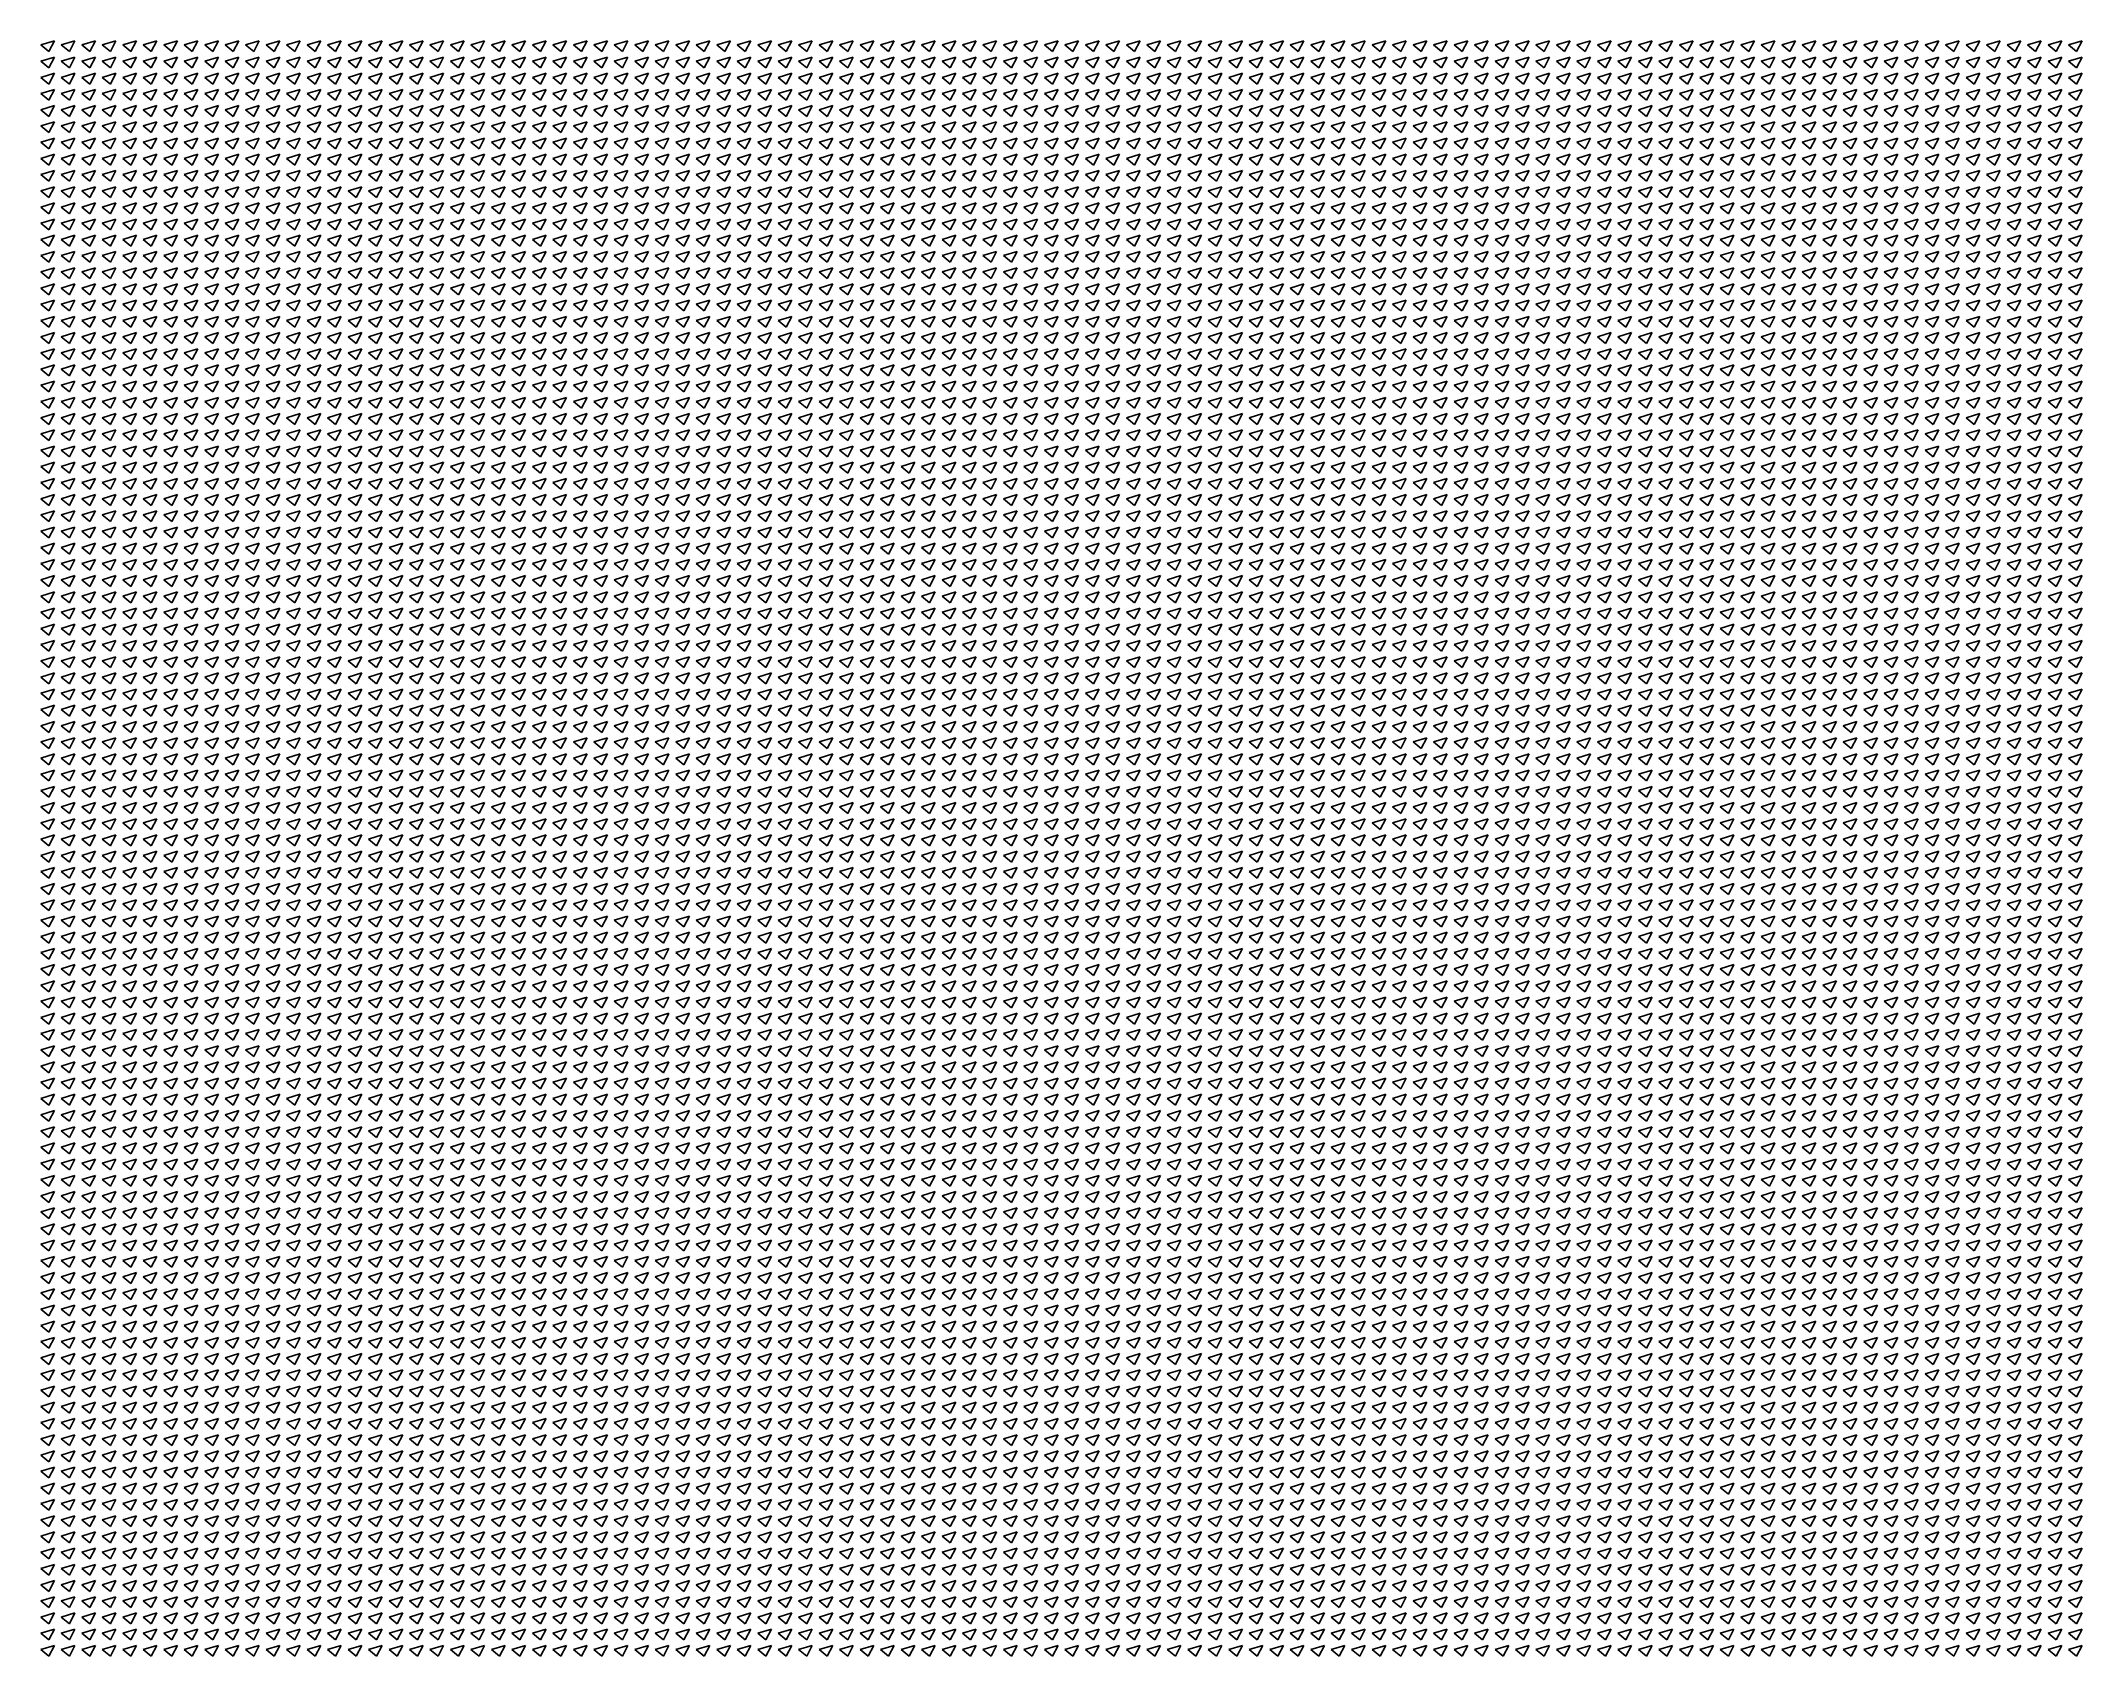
# Model space of a CAD drawing. Header units: millimetres. Extents: x 827 to 712600, y 427 to 563931.
import ezdxf

# ---------------------------------------------------------------- set-up
doc = ezdxf.new("R2010")
doc.units = ezdxf.units.MM

# ---------------------------------------------------------------- blocks, each defined once
blk = doc.blocks.new('*U2')
for p, q in [((2381, 1885), (-2381, 440)), ((-2381, 440), (436, -1885)), ((436, -1885), (2381, 1885))]:
    blk.add_line(p, q)
blk = doc.blocks.new('*U3')
at = {"color": 0, "linetype": 'ByBlock', "lineweight": -2, "transparency": 16777216}
for p in [(0, 559735), (0, 554081), (7142, 559735), (7142, 554081), (14283, 559735), (14283, 554081), (21425, 559735), (21425, 554081), (28566, 559735), (28566, 554081), (35708, 559735), (35708, 554081), (42849, 559735), (42849, 554081), (49991, 559735), (49991, 554081), (57132, 559735), (57132, 554081), (64274, 559735), (64274, 554081), (71415, 559735), (71415, 554081), (78557, 559735), (78557, 554081), (85698, 559735), (85698, 554081), (92840, 559735), (92840, 554081), (99982, 559735), (99982, 554081), (107123, 559735), (107123, 554081), (114265, 559735), (114265, 554081), (121406, 559735), (121406, 554081), (128548, 559735), (128548, 554081), (135689, 559735), (135689, 554081), (142831, 559735), (142831, 554081), (149972, 559735), (149972, 554081), (157114, 559735), (157114, 554081), (164255, 559735), (164255, 554081), (171397, 559735), (171397, 554081), (178538, 559735), (178538, 554081), (185680, 559735), (185680, 554081), (192822, 559735), (192822, 554081), (199963, 559735), (199963, 554081), (207105, 559735), (207105, 554081), (214246, 559735), (214246, 554081), (221388, 559735), (221388, 554081), (228529, 559735), (228529, 554081), (235671, 559735), (235671, 554081), (242812, 559735), (242812, 554081), (249954, 559735), (249954, 554081), (257095, 559735), (257095, 554081), (264237, 559735), (264237, 554081), (271378, 559735), (271378, 554081), (278520, 559735), (278520, 554081), (285662, 559735), (285662, 554081), (292803, 559735), (292803, 554081), (299945, 559735), (299945, 554081), (307086, 559735), (307086, 554081), (314228, 559735), (314228, 554081), (321369, 559735), (321369, 554081), (328511, 559735), (328511, 554081), (335652, 559735), (335652, 554081), (342794, 559735), (342794, 554081), (349935, 559735), (349935, 554081), (357077, 559735), (357077, 554081), (364218, 559735), (364218, 554081), (371360, 559735), (371360, 554081), (378502, 559735), (378502, 554081), (385643, 559735), (385643, 554081), (392785, 559735), (392785, 554081), (399926, 559735), (399926, 554081), (407068, 559735), (407068, 554081), (414209, 559735), (414209, 554081), (421351, 559735), (421351, 554081), (428492, 559735), (428492, 554081), (435634, 559735), (435634, 554081), (442775, 559735), (442775, 554081), (449917, 559735), (449917, 554081), (457058, 559735), (457058, 554081), (464200, 559735), (464200, 554081), (471341, 559735), (471341, 554081), (478483, 559735), (478483, 554081), (485625, 559735), (485625, 554081), (492766, 559735), (492766, 554081), (499908, 559735), (499908, 554081), (507049, 559735), (507049, 554081), (514191, 559735), (514191, 554081), (521332, 559735), (521332, 554081), (528474, 559735), (528474, 554081), (535615, 559735), (535615, 554081), (542757, 559735), (542757, 554081), (549898, 559735), (549898, 554081), (557040, 559735), (557040, 554081), (564181, 559735), (564181, 554081), (571323, 559735), (571323, 554081), (578465, 559735), (578465, 554081), (585606, 559735), (585606, 554081), (592748, 559735), (592748, 554081), (599889, 559735), (599889, 554081), (607031, 559735), (607031, 554081), (614172, 559735), (614172, 554081), (621314, 559735), (621314, 554081), (628455, 559735), (628455, 554081), (635597, 559735), (635597, 554081), (642738, 559735), (642738, 554081), (649880, 559735), (649880, 554081), (657021, 559735), (657021, 554081), (664163, 559735), (664163, 554081), (671305, 559735), (671305, 554081), (678446, 559735), (678446, 554081), (685588, 559735), (685588, 554081), (692729, 559735), (692729, 554081), (699871, 559735), (699871, 554081), (707012, 559735), (707012, 554081), (0, 548427), (7142, 548427), (14283, 548427), (21425, 548427), (28566, 548427), (35708, 548427), (42849, 548427), (49991, 548427), (57132, 548427), (64274, 548427), (71415, 548427), (78557, 548427), (85698, 548427), (92840, 548427), (99982, 548427), (107123, 548427), (114265, 548427), (121406, 548427), (128548, 548427), (135689, 548427), (142831, 548427), (149972, 548427), (157114, 548427), (164255, 548427), (171397, 548427), (178538, 548427), (185680, 548427), (192822, 548427), (199963, 548427), (207105, 548427), (214246, 548427), (221388, 548427), (228529, 548427), (235671, 548427), (242812, 548427), (249954, 548427), (257095, 548427), (264237, 548427), (271378, 548427), (278520, 548427), (285662, 548427), (292803, 548427), (299945, 548427), (307086, 548427), (314228, 548427), (321369, 548427), (328511, 548427), (335652, 548427), (342794, 548427), (349935, 548427), (357077, 548427), (364218, 548427), (371360, 548427), (378502, 548427), (385643, 548427), (392785, 548427), (399926, 548427), (407068, 548427), (414209, 548427), (421351, 548427), (428492, 548427), (435634, 548427), (442775, 548427), (449917, 548427), (457058, 548427), (464200, 548427), (471341, 548427), (478483, 548427), (485625, 548427), (492766, 548427), (499908, 548427), (507049, 548427), (514191, 548427), (521332, 548427), (528474, 548427), (535615, 548427), (542757, 548427), (549898, 548427), (557040, 548427), (564181, 548427), (571323, 548427), (578465, 548427), (585606, 548427), (592748, 548427), (599889, 548427), (607031, 548427), (614172, 548427), (621314, 548427), (628455, 548427), (635597, 548427), (642738, 548427), (649880, 548427), (657021, 548427), (664163, 548427), (671305, 548427), (678446, 548427), (685588, 548427), (692729, 548427), (699871, 548427), (707012, 548427), (0, 542773), (7142, 542773), (14283, 542773), (21425, 542773), (28566, 542773), (35708, 542773), (42849, 542773), (49991, 542773), (57132, 542773), (64274, 542773), (71415, 542773), (78557, 542773), (85698, 542773), (92840, 542773), (99982, 542773), (107123, 542773), (114265, 542773), (121406, 542773), (128548, 542773), (135689, 542773), (142831, 542773), (149972, 542773), (157114, 542773), (164255, 542773), (171397, 542773), (178538, 542773), (185680, 542773), (192822, 542773), (199963, 542773), (207105, 542773), (214246, 542773), (221388, 542773), (228529, 542773), (235671, 542773), (242812, 542773), (249954, 542773), (257095, 542773), (264237, 542773), (271378, 542773), (278520, 542773), (285662, 542773), (292803, 542773), (299945, 542773), (307086, 542773), (314228, 542773), (321369, 542773), (328511, 542773), (335652, 542773), (342794, 542773), (349935, 542773), (357077, 542773), (364218, 542773), (371360, 542773), (378502, 542773), (385643, 542773), (392785, 542773), (399926, 542773), (407068, 542773), (414209, 542773), (421351, 542773), (428492, 542773), (435634, 542773), (442775, 542773), (449917, 542773), (457058, 542773), (464200, 542773), (471341, 542773), (478483, 542773), (485625, 542773), (492766, 542773), (499908, 542773), (507049, 542773), (514191, 542773), (521332, 542773), (528474, 542773), (535615, 542773), (542757, 542773), (549898, 542773), (557040, 542773), (564181, 542773), (571323, 542773), (578465, 542773), (585606, 542773), (592748, 542773), (599889, 542773), (607031, 542773), (614172, 542773), (621314, 542773), (628455, 542773), (635597, 542773), (642738, 542773), (649880, 542773), (657021, 542773), (664163, 542773), (671305, 542773), (678446, 542773), (685588, 542773), (692729, 542773), (699871, 542773), (707012, 542773), (0, 537119), (7142, 537119), (14283, 537119), (21425, 537119), (28566, 537119), (35708, 537119), (42849, 537119), (49991, 537119), (57132, 537119), (64274, 537119), (71415, 537119), (78557, 537119), (85698, 537119), (92840, 537119), (99982, 537119), (107123, 537119), (114265, 537119), (121406, 537119), (128548, 537119), (135689, 537119), (142831, 537119), (149972, 537119), (157114, 537119), (164255, 537119), (171397, 537119), (178538, 537119), (185680, 537119), (192822, 537119), (199963, 537119), (207105, 537119), (214246, 537119), (221388, 537119), (228529, 537119), (235671, 537119), (242812, 537119), (249954, 537119), (257095, 537119), (264237, 537119), (271378, 537119), (278520, 537119), (285662, 537119), (292803, 537119), (299945, 537119), (307086, 537119), (314228, 537119), (321369, 537119), (328511, 537119), (335652, 537119), (342794, 537119), (349935, 537119), (357077, 537119), (364218, 537119), (371360, 537119), (378502, 537119), (385643, 537119), (392785, 537119), (399926, 537119), (407068, 537119), (414209, 537119), (421351, 537119), (428492, 537119), (435634, 537119), (442775, 537119), (449917, 537119), (457058, 537119), (464200, 537119), (471341, 537119), (478483, 537119), (485625, 537119), (492766, 537119), (499908, 537119), (507049, 537119), (514191, 537119), (521332, 537119), (528474, 537119), (535615, 537119), (542757, 537119), (549898, 537119), (557040, 537119), (564181, 537119), (571323, 537119), (578465, 537119), (585606, 537119), (592748, 537119), (599889, 537119), (607031, 537119), (614172, 537119), (621314, 537119), (628455, 537119), (635597, 537119), (642738, 537119), (649880, 537119), (657021, 537119), (664163, 537119), (671305, 537119), (678446, 537119), (685588, 537119), (692729, 537119), (699871, 537119), (707012, 537119), (0, 531465), (0, 525811), (7142, 531465), (7142, 525811), (14283, 531465), (14283, 525811), (21425, 531465), (21425, 525811), (28566, 531465), (28566, 525811), (35708, 531465), (35708, 525811), (42849, 531465), (42849, 525811), (49991, 531465), (49991, 525811), (57132, 531465), (57132, 525811), (64274, 531465), (64274, 525811), (71415, 531465), (71415, 525811), (78557, 531465), (78557, 525811), (85698, 531465), (85698, 525811), (92840, 531465), (92840, 525811), (99982, 531465), (99982, 525811), (107123, 531465), (107123, 525811), (114265, 531465), (114265, 525811), (121406, 531465), (121406, 525811), (128548, 531465), (128548, 525811), (135689, 531465), (135689, 525811), (142831, 531465), (142831, 525811), (149972, 531465), (149972, 525811), (157114, 531465), (157114, 525811), (164255, 531465), (164255, 525811), (171397, 531465), (171397, 525811), (178538, 531465), (178538, 525811), (185680, 531465), (185680, 525811), (192822, 531465), (192822, 525811), (199963, 531465), (199963, 525811), (207105, 531465), (207105, 525811), (214246, 531465), (214246, 525811), (221388, 531465), (221388, 525811), (228529, 531465), (228529, 525811), (235671, 531465), (235671, 525811), (242812, 531465), (242812, 525811), (249954, 531465), (249954, 525811), (257095, 531465), (257095, 525811), (264237, 531465), (264237, 525811), (271378, 531465), (271378, 525811), (278520, 531465), (278520, 525811), (285662, 531465), (285662, 525811), (292803, 531465), (292803, 525811), (299945, 531465), (299945, 525811), (307086, 531465), (307086, 525811), (314228, 531465), (314228, 525811), (321369, 531465), (321369, 525811), (328511, 531465), (328511, 525811), (335652, 531465), (335652, 525811), (342794, 531465), (342794, 525811), (349935, 531465), (349935, 525811), (357077, 531465), (357077, 525811), (364218, 531465), (364218, 525811), (371360, 531465), (371360, 525811), (378502, 531465), (378502, 525811), (385643, 531465), (385643, 525811), (392785, 531465), (392785, 525811), (399926, 531465), (399926, 525811), (407068, 531465), (407068, 525811), (414209, 531465), (414209, 525811), (421351, 531465), (421351, 525811), (428492, 531465), (428492, 525811), (435634, 531465), (435634, 525811), (442775, 531465), (442775, 525811), (449917, 531465), (449917, 525811), (457058, 531465), (457058, 525811), (464200, 531465), (464200, 525811), (471341, 531465), (471341, 525811), (478483, 531465), (478483, 525811), (485625, 531465), (485625, 525811), (492766, 531465), (492766, 525811), (499908, 531465), (499908, 525811), (507049, 531465), (507049, 525811), (514191, 531465), (514191, 525811), (521332, 531465), (521332, 525811), (528474, 531465), (528474, 525811), (535615, 531465), (535615, 525811), (542757, 531465), (542757, 525811), (549898, 531465), (549898, 525811), (557040, 531465), (557040, 525811), (564181, 531465), (564181, 525811), (571323, 531465), (571323, 525811), (578465, 531465), (578465, 525811), (585606, 531465), (585606, 525811), (592748, 531465), (592748, 525811), (599889, 531465), (599889, 525811), (607031, 531465), (607031, 525811), (614172, 531465), (614172, 525811), (621314, 531465), (621314, 525811), (628455, 531465), (628455, 525811), (635597, 531465), (635597, 525811), (642738, 531465), (642738, 525811), (649880, 531465), (649880, 525811), (657021, 531465), (657021, 525811), (664163, 531465), (664163, 525811), (671305, 531465), (671305, 525811), (678446, 531465), (678446, 525811), (685588, 531465), (685588, 525811), (692729, 531465), (692729, 525811), (699871, 531465), (699871, 525811), (707012, 531465), (707012, 525811), (0, 520158), (7142, 520158), (14283, 520158), (21425, 520158), (28566, 520158), (35708, 520158), (42849, 520158), (49991, 520158), (57132, 520158), (64274, 520158), (71415, 520158), (78557, 520158), (85698, 520158), (92840, 520158), (99982, 520158), (107123, 520158), (114265, 520158), (121406, 520158), (128548, 520158), (135689, 520158), (142831, 520158), (149972, 520158), (157114, 520158), (164255, 520158), (171397, 520158), (178538, 520158), (185680, 520158), (192822, 520158), (199963, 520158), (207105, 520158), (214246, 520158), (221388, 520158), (228529, 520158), (235671, 520158), (242812, 520158), (249954, 520158), (257095, 520158), (264237, 520158), (271378, 520158), (278520, 520158), (285662, 520158), (292803, 520158), (299945, 520158), (307086, 520158), (314228, 520158), (321369, 520158), (328511, 520158), (335652, 520158), (342794, 520158), (349935, 520158), (357077, 520158), (364218, 520158), (371360, 520158), (378502, 520158), (385643, 520158), (392785, 520158), (399926, 520158), (407068, 520158), (414209, 520158), (421351, 520158), (428492, 520158), (435634, 520158), (442775, 520158), (449917, 520158), (457058, 520158), (464200, 520158), (471341, 520158), (478483, 520158), (485625, 520158), (492766, 520158), (499908, 520158), (507049, 520158), (514191, 520158), (521332, 520158), (528474, 520158), (535615, 520158), (542757, 520158), (549898, 520158), (557040, 520158), (564181, 520158), (571323, 520158), (578465, 520158), (585606, 520158), (592748, 520158), (599889, 520158), (607031, 520158), (614172, 520158), (621314, 520158), (628455, 520158), (635597, 520158), (642738, 520158), (649880, 520158), (657021, 520158), (664163, 520158), (671305, 520158), (678446, 520158), (685588, 520158), (692729, 520158), (699871, 520158), (707012, 520158), (0, 514504), (7142, 514504), (14283, 514504), (21425, 514504), (28566, 514504), (35708, 514504), (42849, 514504), (49991, 514504), (57132, 514504), (64274, 514504), (71415, 514504), (78557, 514504), (85698, 514504), (92840, 514504), (99982, 514504), (107123, 514504), (114265, 514504), (121406, 514504), (128548, 514504), (135689, 514504), (142831, 514504), (149972, 514504), (157114, 514504), (164255, 514504), (171397, 514504), (178538, 514504), (185680, 514504), (192822, 514504), (199963, 514504), (207105, 514504), (214246, 514504), (221388, 514504), (228529, 514504), (235671, 514504), (242812, 514504), (249954, 514504), (257095, 514504), (264237, 514504), (271378, 514504), (278520, 514504), (285662, 514504), (292803, 514504), (299945, 514504), (307086, 514504), (314228, 514504), (321369, 514504), (328511, 514504), (335652, 514504), (342794, 514504), (349935, 514504), (357077, 514504), (364218, 514504), (371360, 514504), (378502, 514504), (385643, 514504), (392785, 514504), (399926, 514504), (407068, 514504), (414209, 514504), (421351, 514504), (428492, 514504), (435634, 514504), (442775, 514504), (449917, 514504), (457058, 514504), (464200, 514504), (471341, 514504), (478483, 514504), (485625, 514504), (492766, 514504), (499908, 514504), (507049, 514504), (514191, 514504), (521332, 514504), (528474, 514504), (535615, 514504), (542757, 514504), (549898, 514504), (557040, 514504), (564181, 514504), (571323, 514504), (578465, 514504), (585606, 514504), (592748, 514504), (599889, 514504), (607031, 514504), (614172, 514504), (621314, 514504), (628455, 514504), (635597, 514504), (642738, 514504), (649880, 514504), (657021, 514504), (664163, 514504), (671305, 514504), (678446, 514504), (685588, 514504), (692729, 514504), (699871, 514504), (707012, 514504), (0, 508850), (7142, 508850), (14283, 508850), (21425, 508850), (28566, 508850), (35708, 508850), (42849, 508850), (49991, 508850), (57132, 508850), (64274, 508850), (71415, 508850), (78557, 508850), (85698, 508850), (92840, 508850), (99982, 508850), (107123, 508850), (114265, 508850), (121406, 508850), (128548, 508850), (135689, 508850), (142831, 508850), (149972, 508850), (157114, 508850), (164255, 508850), (171397, 508850), (178538, 508850), (185680, 508850), (192822, 508850), (199963, 508850), (207105, 508850), (214246, 508850), (221388, 508850), (228529, 508850), (235671, 508850), (242812, 508850), (249954, 508850), (257095, 508850), (264237, 508850), (271378, 508850), (278520, 508850), (285662, 508850), (292803, 508850), (299945, 508850), (307086, 508850), (314228, 508850), (321369, 508850), (328511, 508850), (335652, 508850), (342794, 508850), (349935, 508850), (357077, 508850), (364218, 508850), (371360, 508850), (378502, 508850), (385643, 508850), (392785, 508850), (399926, 508850), (407068, 508850), (414209, 508850), (421351, 508850), (428492, 508850), (435634, 508850), (442775, 508850), (449917, 508850), (457058, 508850), (464200, 508850), (471341, 508850), (478483, 508850), (485625, 508850), (492766, 508850), (499908, 508850), (507049, 508850), (514191, 508850), (521332, 508850), (528474, 508850), (535615, 508850), (542757, 508850), (549898, 508850), (557040, 508850), (564181, 508850), (571323, 508850), (578465, 508850), (585606, 508850), (592748, 508850), (599889, 508850), (607031, 508850), (614172, 508850), (621314, 508850), (628455, 508850), (635597, 508850), (642738, 508850), (649880, 508850), (657021, 508850), (664163, 508850), (671305, 508850), (678446, 508850), (685588, 508850), (692729, 508850), (699871, 508850), (707012, 508850), (0, 503196), (0, 497542), (7142, 503196), (7142, 497542), (14283, 503196), (14283, 497542), (21425, 503196), (21425, 497542), (28566, 503196), (28566, 497542), (35708, 503196), (35708, 497542), (42849, 503196), (42849, 497542), (49991, 503196), (49991, 497542), (57132, 503196), (57132, 497542), (64274, 503196), (64274, 497542), (71415, 503196), (71415, 497542), (78557, 503196), (78557, 497542), (85698, 503196), (85698, 497542), (92840, 503196), (92840, 497542), (99982, 503196), (99982, 497542), (107123, 503196), (107123, 497542), (114265, 503196), (114265, 497542), (121406, 503196), (121406, 497542), (128548, 503196), (128548, 497542), (135689, 503196), (135689, 497542), (142831, 503196), (142831, 497542), (149972, 503196), (149972, 497542), (157114, 503196), (157114, 497542), (164255, 503196), (164255, 497542), (171397, 503196), (171397, 497542), (178538, 503196), (178538, 497542), (185680, 503196), (185680, 497542), (192822, 503196), (192822, 497542), (199963, 503196), (199963, 497542), (207105, 503196), (207105, 497542), (214246, 503196), (214246, 497542), (221388, 503196), (221388, 497542), (228529, 503196), (228529, 497542), (235671, 503196), (235671, 497542), (242812, 503196), (242812, 497542), (249954, 503196), (249954, 497542), (257095, 503196), (257095, 497542), (264237, 503196), (264237, 497542), (271378, 503196), (271378, 497542), (278520, 503196), (278520, 497542), (285662, 503196), (285662, 497542), (292803, 503196), (292803, 497542), (299945, 503196), (299945, 497542), (307086, 503196), (307086, 497542), (314228, 503196), (314228, 497542), (321369, 503196), (321369, 497542), (328511, 503196), (328511, 497542), (335652, 503196), (335652, 497542), (342794, 503196), (342794, 497542), (349935, 503196), (349935, 497542), (357077, 503196), (357077, 497542), (364218, 503196), (364218, 497542), (371360, 503196), (371360, 497542), (378502, 503196), (378502, 497542), (385643, 503196), (385643, 497542), (392785, 503196), (392785, 497542), (399926, 503196), (399926, 497542), (407068, 503196), (407068, 497542), (414209, 503196), (414209, 497542), (421351, 503196), (421351, 497542), (428492, 503196), (428492, 497542), (435634, 503196), (435634, 497542), (442775, 503196), (442775, 497542), (449917, 503196), (449917, 497542), (457058, 503196), (457058, 497542), (464200, 503196), (464200, 497542), (471341, 503196), (471341, 497542), (478483, 503196), (478483, 497542), (485625, 503196), (485625, 497542), (492766, 503196), (492766, 497542), (499908, 503196), (499908, 497542), (507049, 503196), (507049, 497542), (514191, 503196), (514191, 497542), (521332, 503196), (521332, 497542), (528474, 503196), (528474, 497542), (535615, 503196), (535615, 497542), (542757, 503196), (542757, 497542), (549898, 503196), (549898, 497542), (557040, 503196), (557040, 497542), (564181, 503196), (564181, 497542), (571323, 503196), (571323, 497542), (578465, 503196), (578465, 497542), (585606, 503196), (585606, 497542), (592748, 503196), (592748, 497542), (599889, 503196), (599889, 497542), (607031, 503196), (607031, 497542), (614172, 503196), (614172, 497542), (621314, 503196), (621314, 497542), (628455, 503196), (628455, 497542), (635597, 503196), (635597, 497542), (642738, 503196), (642738, 497542), (649880, 503196), (649880, 497542), (657021, 503196), (657021, 497542), (664163, 503196), (664163, 497542), (671305, 503196), (671305, 497542), (678446, 503196), (678446, 497542), (685588, 503196), (685588, 497542), (692729, 503196), (692729, 497542), (699871, 503196), (699871, 497542), (707012, 503196), (707012, 497542), (0, 491888), (7142, 491888), (14283, 491888), (21425, 491888), (28566, 491888), (35708, 491888), (42849, 491888), (49991, 491888), (57132, 491888), (64274, 491888), (71415, 491888), (78557, 491888), (85698, 491888), (92840, 491888), (99982, 491888), (107123, 491888), (114265, 491888), (121406, 491888), (128548, 491888), (135689, 491888), (142831, 491888), (149972, 491888), (157114, 491888), (164255, 491888), (171397, 491888), (178538, 491888), (185680, 491888), (192822, 491888), (199963, 491888), (207105, 491888), (214246, 491888), (221388, 491888), (228529, 491888), (235671, 491888), (242812, 491888), (249954, 491888), (257095, 491888), (264237, 491888), (271378, 491888), (278520, 491888), (285662, 491888), (292803, 491888), (299945, 491888), (307086, 491888), (314228, 491888), (321369, 491888), (328511, 491888), (335652, 491888), (342794, 491888), (349935, 491888), (357077, 491888), (364218, 491888), (371360, 491888), (378502, 491888), (385643, 491888), (392785, 491888), (399926, 491888), (407068, 491888), (414209, 491888), (421351, 491888), (428492, 491888), (435634, 491888), (442775, 491888), (449917, 491888), (457058, 491888), (464200, 491888), (471341, 491888), (478483, 491888), (485625, 491888), (492766, 491888), (499908, 491888), (507049, 491888), (514191, 491888), (521332, 491888), (528474, 491888), (535615, 491888), (542757, 491888), (549898, 491888), (557040, 491888), (564181, 491888), (571323, 491888), (578465, 491888), (585606, 491888), (592748, 491888), (599889, 491888), (607031, 491888), (614172, 491888), (621314, 491888), (628455, 491888), (635597, 491888), (642738, 491888), (649880, 491888), (657021, 491888), (664163, 491888), (671305, 491888), (678446, 491888), (685588, 491888), (692729, 491888), (699871, 491888), (707012, 491888), (0, 486234), (7142, 486234), (14283, 486234), (21425, 486234), (28566, 486234), (35708, 486234), (42849, 486234), (49991, 486234), (57132, 486234), (64274, 486234), (71415, 486234), (78557, 486234), (85698, 486234), (92840, 486234), (99982, 486234), (107123, 486234), (114265, 486234), (121406, 486234), (128548, 486234), (135689, 486234), (142831, 486234), (149972, 486234), (157114, 486234), (164255, 486234), (171397, 486234), (178538, 486234), (185680, 486234), (192822, 486234), (199963, 486234), (207105, 486234), (214246, 486234), (221388, 486234), (228529, 486234), (235671, 486234), (242812, 486234), (249954, 486234), (257095, 486234), (264237, 486234), (271378, 486234), (278520, 486234), (285662, 486234), (292803, 486234), (299945, 486234), (307086, 486234), (314228, 486234), (321369, 486234), (328511, 486234), (335652, 486234), (342794, 486234), (349935, 486234), (357077, 486234), (364218, 486234), (371360, 486234), (378502, 486234), (385643, 486234), (392785, 486234), (399926, 486234), (407068, 486234), (414209, 486234), (421351, 486234), (428492, 486234), (435634, 486234), (442775, 486234), (449917, 486234), (457058, 486234), (464200, 486234), (471341, 486234), (478483, 486234), (485625, 486234), (492766, 486234), (499908, 486234), (507049, 486234), (514191, 486234), (521332, 486234), (528474, 486234), (535615, 486234), (542757, 486234), (549898, 486234), (557040, 486234), (564181, 486234), (571323, 486234), (578465, 486234), (585606, 486234), (592748, 486234), (599889, 486234), (607031, 486234), (614172, 486234), (621314, 486234), (628455, 486234), (635597, 486234), (642738, 486234), (649880, 486234), (657021, 486234), (664163, 486234), (671305, 486234), (678446, 486234), (685588, 486234), (692729, 486234), (699871, 486234), (707012, 486234), (0, 480580), (7142, 480580), (14283, 480580), (21425, 480580), (28566, 480580), (35708, 480580), (42849, 480580), (49991, 480580), (57132, 480580), (64274, 480580), (71415, 480580), (78557, 480580), (85698, 480580), (92840, 480580), (99982, 480580), (107123, 480580), (114265, 480580), (121406, 480580), (128548, 480580), (135689, 480580), (142831, 480580), (149972, 480580), (157114, 480580), (164255, 480580), (171397, 480580), (178538, 480580), (185680, 480580), (192822, 480580), (199963, 480580), (207105, 480580), (214246, 480580), (221388, 480580), (228529, 480580), (235671, 480580), (242812, 480580), (249954, 480580), (257095, 480580), (264237, 480580), (271378, 480580), (278520, 480580), (285662, 480580), (292803, 480580), (299945, 480580), (307086, 480580), (314228, 480580), (321369, 480580), (328511, 480580), (335652, 480580), (342794, 480580), (349935, 480580), (357077, 480580), (364218, 480580), (371360, 480580), (378502, 480580), (385643, 480580), (392785, 480580), (399926, 480580), (407068, 480580), (414209, 480580), (421351, 480580), (428492, 480580), (435634, 480580), (442775, 480580), (449917, 480580), (457058, 480580), (464200, 480580), (471341, 480580), (478483, 480580), (485625, 480580), (492766, 480580), (499908, 480580), (507049, 480580), (514191, 480580), (521332, 480580), (528474, 480580), (535615, 480580), (542757, 480580), (549898, 480580), (557040, 480580), (564181, 480580), (571323, 480580), (578465, 480580), (585606, 480580), (592748, 480580), (599889, 480580), (607031, 480580), (614172, 480580), (621314, 480580), (628455, 480580), (635597, 480580), (642738, 480580), (649880, 480580), (657021, 480580), (664163, 480580), (671305, 480580), (678446, 480580), (685588, 480580), (692729, 480580), (699871, 480580), (707012, 480580), (0, 474926), (0, 469273), (7142, 474926), (7142, 469273), (14283, 474926), (14283, 469273), (21425, 474926), (21425, 469273), (28566, 474926), (28566, 469273), (35708, 474926), (35708, 469273), (42849, 474926), (42849, 469273), (49991, 474926), (49991, 469273), (57132, 474926), (57132, 469273), (64274, 474926), (64274, 469273), (71415, 474926), (71415, 469273), (78557, 474926), (78557, 469273), (85698, 474926), (85698, 469273), (92840, 474926), (92840, 469273), (99982, 474926), (99982, 469273), (107123, 474926), (107123, 469273), (114265, 474926), (114265, 469273), (121406, 474926), (121406, 469273), (128548, 474926), (128548, 469273), (135689, 474926), (135689, 469273), (142831, 474926), (142831, 469273), (149972, 474926), (149972, 469273), (157114, 474926), (157114, 469273), (164255, 474926), (164255, 469273), (171397, 474926), (171397, 469273), (178538, 474926), (178538, 469273), (185680, 474926), (185680, 469273), (192822, 474926), (192822, 469273), (199963, 474926), (199963, 469273), (207105, 474926), (207105, 469273), (214246, 474926), (214246, 469273), (221388, 474926), (221388, 469273), (228529, 474926), (228529, 469273), (235671, 474926), (235671, 469273), (242812, 474926), (242812, 469273), (249954, 474926), (249954, 469273), (257095, 474926), (257095, 469273), (264237, 474926), (264237, 469273), (271378, 474926), (271378, 469273), (278520, 474926), (278520, 469273), (285662, 474926), (285662, 469273), (292803, 474926), (292803, 469273), (299945, 474926), (299945, 469273), (307086, 474926), (307086, 469273), (314228, 474926), (314228, 469273), (321369, 474926), (321369, 469273), (328511, 474926), (328511, 469273), (335652, 474926), (335652, 469273), (342794, 474926), (342794, 469273), (349935, 474926), (349935, 469273), (357077, 474926), (357077, 469273), (364218, 474926), (364218, 469273), (371360, 474926), (371360, 469273), (378502, 474926), (378502, 469273), (385643, 474926), (385643, 469273), (392785, 474926), (392785, 469273), (399926, 474926), (399926, 469273), (407068, 474926), (407068, 469273), (414209, 474926), (414209, 469273), (421351, 474926), (421351, 469273), (428492, 474926), (428492, 469273), (435634, 474926), (435634, 469273), (442775, 474926), (442775, 469273), (449917, 474926), (449917, 469273), (457058, 474926), (457058, 469273), (464200, 474926), (464200, 469273), (471341, 474926), (471341, 469273), (478483, 474926), (478483, 469273), (485625, 474926), (485625, 469273), (492766, 474926), (492766, 469273), (499908, 474926), (499908, 469273), (507049, 474926), (507049, 469273), (514191, 474926), (514191, 469273), (521332, 474926), (521332, 469273), (528474, 474926), (528474, 469273), (535615, 474926), (535615, 469273), (542757, 474926), (542757, 469273), (549898, 474926), (549898, 469273), (557040, 474926), (557040, 469273), (564181, 474926), (564181, 469273), (571323, 474926), (571323, 469273), (578465, 474926), (578465, 469273), (585606, 474926), (585606, 469273), (592748, 474926), (592748, 469273), (599889, 474926), (599889, 469273), (607031, 474926), (607031, 469273), (614172, 474926), (614172, 469273), (621314, 474926), (621314, 469273), (628455, 474926), (628455, 469273), (635597, 474926), (635597, 469273), (642738, 474926), (642738, 469273), (649880, 474926), (649880, 469273), (657021, 474926), (657021, 469273), (664163, 474926), (664163, 469273), (671305, 474926), (671305, 469273), (678446, 474926), (678446, 469273), (685588, 474926), (685588, 469273), (692729, 474926), (692729, 469273), (699871, 474926), (699871, 469273), (707012, 474926), (707012, 469273), (0, 463619), (7142, 463619), (14283, 463619), (21425, 463619), (28566, 463619), (35708, 463619), (42849, 463619), (49991, 463619), (57132, 463619), (64274, 463619), (71415, 463619), (78557, 463619), (85698, 463619), (92840, 463619), (99982, 463619), (107123, 463619), (114265, 463619), (121406, 463619), (128548, 463619), (135689, 463619), (142831, 463619), (149972, 463619), (157114, 463619), (164255, 463619), (171397, 463619), (178538, 463619), (185680, 463619), (192822, 463619), (199963, 463619), (207105, 463619), (214246, 463619), (221388, 463619), (228529, 463619), (235671, 463619), (242812, 463619), (249954, 463619), (257095, 463619), (264237, 463619), (271378, 463619), (278520, 463619), (285662, 463619), (292803, 463619), (299945, 463619), (307086, 463619), (314228, 463619), (321369, 463619), (328511, 463619), (335652, 463619), (342794, 463619), (349935, 463619), (357077, 463619), (364218, 463619), (371360, 463619), (378502, 463619), (385643, 463619), (392785, 463619), (399926, 463619), (407068, 463619), (414209, 463619), (421351, 463619), (428492, 463619), (435634, 463619), (442775, 463619), (449917, 463619), (457058, 463619), (464200, 463619), (471341, 463619), (478483, 463619), (485625, 463619), (492766, 463619), (499908, 463619), (507049, 463619), (514191, 463619), (521332, 463619), (528474, 463619), (535615, 463619), (542757, 463619), (549898, 463619), (557040, 463619), (564181, 463619), (571323, 463619), (578465, 463619), (585606, 463619), (592748, 463619), (599889, 463619), (607031, 463619), (614172, 463619), (621314, 463619), (628455, 463619), (635597, 463619), (642738, 463619), (649880, 463619), (657021, 463619), (664163, 463619), (671305, 463619), (678446, 463619), (685588, 463619), (692729, 463619), (699871, 463619), (707012, 463619), (0, 457965), (7142, 457965), (14283, 457965), (21425, 457965), (28566, 457965), (35708, 457965), (42849, 457965), (49991, 457965), (57132, 457965), (64274, 457965), (71415, 457965), (78557, 457965), (85698, 457965), (92840, 457965), (99982, 457965), (107123, 457965), (114265, 457965), (121406, 457965), (128548, 457965), (135689, 457965), (142831, 457965), (149972, 457965), (157114, 457965), (164255, 457965), (171397, 457965), (178538, 457965), (185680, 457965), (192822, 457965), (199963, 457965), (207105, 457965), (214246, 457965), (221388, 457965), (228529, 457965), (235671, 457965), (242812, 457965), (249954, 457965), (257095, 457965), (264237, 457965), (271378, 457965), (278520, 457965), (285662, 457965), (292803, 457965), (299945, 457965), (307086, 457965), (314228, 457965), (321369, 457965), (328511, 457965), (335652, 457965), (342794, 457965), (349935, 457965), (357077, 457965), (364218, 457965), (371360, 457965), (378502, 457965), (385643, 457965), (392785, 457965), (399926, 457965), (407068, 457965), (414209, 457965), (421351, 457965), (428492, 457965), (435634, 457965), (442775, 457965), (449917, 457965), (457058, 457965), (464200, 457965), (471341, 457965), (478483, 457965), (485625, 457965), (492766, 457965), (499908, 457965), (507049, 457965), (514191, 457965), (521332, 457965), (528474, 457965), (535615, 457965), (542757, 457965), (549898, 457965), (557040, 457965), (564181, 457965), (571323, 457965), (578465, 457965), (585606, 457965), (592748, 457965), (599889, 457965), (607031, 457965), (614172, 457965), (621314, 457965), (628455, 457965), (635597, 457965), (642738, 457965), (649880, 457965), (657021, 457965), (664163, 457965), (671305, 457965), (678446, 457965), (685588, 457965), (692729, 457965), (699871, 457965), (707012, 457965), (0, 452311), (0, 446657), (7142, 452311), (7142, 446657), (14283, 452311), (14283, 446657), (21425, 452311), (21425, 446657), (28566, 452311), (28566, 446657), (35708, 452311), (35708, 446657), (42849, 452311), (42849, 446657), (49991, 452311), (49991, 446657), (57132, 452311), (57132, 446657), (64274, 452311), (64274, 446657), (71415, 452311), (71415, 446657), (78557, 452311), (78557, 446657), (85698, 452311), (85698, 446657), (92840, 452311), (92840, 446657), (99982, 452311), (99982, 446657), (107123, 452311), (107123, 446657), (114265, 452311), (114265, 446657), (121406, 452311), (121406, 446657), (128548, 452311), (128548, 446657), (135689, 452311), (135689, 446657), (142831, 452311), (142831, 446657), (149972, 452311), (149972, 446657), (157114, 452311), (157114, 446657), (164255, 452311), (164255, 446657), (171397, 452311), (171397, 446657), (178538, 452311), (178538, 446657), (185680, 452311), (185680, 446657), (192822, 452311), (192822, 446657), (199963, 452311), (199963, 446657), (207105, 452311), (207105, 446657), (214246, 452311), (214246, 446657), (221388, 452311), (221388, 446657), (228529, 452311), (228529, 446657), (235671, 452311), (235671, 446657), (242812, 452311), (242812, 446657), (249954, 452311), (249954, 446657), (257095, 452311), (257095, 446657), (264237, 452311), (264237, 446657), (271378, 452311), (271378, 446657), (278520, 452311), (278520, 446657), (285662, 452311), (285662, 446657), (292803, 452311), (292803, 446657), (299945, 452311), (299945, 446657), (307086, 452311), (307086, 446657), (314228, 452311), (314228, 446657), (321369, 452311), (321369, 446657), (328511, 452311), (328511, 446657), (335652, 452311), (335652, 446657), (342794, 452311), (342794, 446657), (349935, 452311), (349935, 446657), (357077, 452311), (357077, 446657), (364218, 452311), (364218, 446657), (371360, 452311), (371360, 446657), (378502, 452311), (378502, 446657), (385643, 452311), (385643, 446657), (392785, 452311), (392785, 446657), (399926, 452311), (399926, 446657), (407068, 452311), (407068, 446657), (414209, 452311), (414209, 446657), (421351, 452311), (421351, 446657), (428492, 452311), (428492, 446657), (435634, 452311), (435634, 446657), (442775, 452311), (442775, 446657), (449917, 452311), (449917, 446657), (457058, 452311), (457058, 446657), (464200, 452311), (464200, 446657), (471341, 452311), (471341, 446657), (478483, 452311), (478483, 446657), (485625, 452311), (485625, 446657), (492766, 452311), (492766, 446657), (499908, 452311), (499908, 446657), (507049, 452311), (507049, 446657), (514191, 452311), (514191, 446657), (521332, 452311), (521332, 446657), (528474, 452311), (528474, 446657), (535615, 452311), (535615, 446657), (542757, 452311), (542757, 446657), (549898, 452311), (549898, 446657), (557040, 452311), (557040, 446657), (564181, 452311), (564181, 446657), (571323, 452311), (571323, 446657), (578465, 452311), (578465, 446657), (585606, 452311), (585606, 446657), (592748, 452311), (592748, 446657), (599889, 452311), (599889, 446657), (607031, 452311), (607031, 446657), (614172, 452311), (614172, 446657), (621314, 452311), (621314, 446657), (628455, 452311), (628455, 446657), (635597, 452311), (635597, 446657), (642738, 452311), (642738, 446657), (649880, 452311), (649880, 446657), (657021, 452311), (657021, 446657), (664163, 452311), (664163, 446657), (671305, 452311), (671305, 446657), (678446, 452311), (678446, 446657), (685588, 452311), (685588, 446657), (692729, 452311), (692729, 446657), (699871, 452311), (699871, 446657), (707012, 452311), (707012, 446657), (0, 441003), (7142, 441003), (14283, 441003), (21425, 441003), (28566, 441003), (35708, 441003), (42849, 441003), (49991, 441003), (57132, 441003), (64274, 441003), (71415, 441003), (78557, 441003), (85698, 441003), (92840, 441003), (99982, 441003), (107123, 441003), (114265, 441003), (121406, 441003), (128548, 441003), (135689, 441003), (142831, 441003), (149972, 441003), (157114, 441003), (164255, 441003), (171397, 441003), (178538, 441003), (185680, 441003), (192822, 441003), (199963, 441003), (207105, 441003), (214246, 441003), (221388, 441003), (228529, 441003), (235671, 441003), (242812, 441003), (249954, 441003), (257095, 441003), (264237, 441003), (271378, 441003), (278520, 441003), (285662, 441003), (292803, 441003), (299945, 441003), (307086, 441003), (314228, 441003), (321369, 441003), (328511, 441003), (335652, 441003), (342794, 441003), (349935, 441003), (357077, 441003), (364218, 441003), (371360, 441003), (378502, 441003), (385643, 441003), (392785, 441003), (399926, 441003), (407068, 441003), (414209, 441003), (421351, 441003), (428492, 441003), (435634, 441003), (442775, 441003), (449917, 441003), (457058, 441003), (464200, 441003), (471341, 441003), (478483, 441003), (485625, 441003), (492766, 441003), (499908, 441003), (507049, 441003), (514191, 441003), (521332, 441003), (528474, 441003), (535615, 441003), (542757, 441003), (549898, 441003), (557040, 441003), (564181, 441003), (571323, 441003), (578465, 441003), (585606, 441003), (592748, 441003), (599889, 441003), (607031, 441003), (614172, 441003), (621314, 441003), (628455, 441003), (635597, 441003), (642738, 441003), (649880, 441003), (657021, 441003), (664163, 441003), (671305, 441003), (678446, 441003), (685588, 441003), (692729, 441003), (699871, 441003), (707012, 441003), (0, 435349), (7142, 435349), (14283, 435349), (21425, 435349), (28566, 435349), (35708, 435349), (42849, 435349), (49991, 435349), (57132, 435349), (64274, 435349), (71415, 435349), (78557, 435349), (85698, 435349), (92840, 435349), (99982, 435349), (107123, 435349), (114265, 435349), (121406, 435349), (128548, 435349), (135689, 435349), (142831, 435349), (149972, 435349), (157114, 435349), (164255, 435349), (171397, 435349), (178538, 435349), (185680, 435349), (192822, 435349), (199963, 435349), (207105, 435349), (214246, 435349), (221388, 435349), (228529, 435349), (235671, 435349), (242812, 435349), (249954, 435349), (257095, 435349), (264237, 435349), (271378, 435349), (278520, 435349), (285662, 435349), (292803, 435349), (299945, 435349), (307086, 435349), (314228, 435349), (321369, 435349), (328511, 435349), (335652, 435349), (342794, 435349), (349935, 435349), (357077, 435349), (364218, 435349), (371360, 435349), (378502, 435349), (385643, 435349), (392785, 435349), (399926, 435349), (407068, 435349), (414209, 435349), (421351, 435349), (428492, 435349), (435634, 435349), (442775, 435349), (449917, 435349), (457058, 435349), (464200, 435349), (471341, 435349), (478483, 435349), (485625, 435349), (492766, 435349), (499908, 435349), (507049, 435349), (514191, 435349), (521332, 435349), (528474, 435349), (535615, 435349), (542757, 435349), (549898, 435349), (557040, 435349), (564181, 435349), (571323, 435349), (578465, 435349), (585606, 435349), (592748, 435349), (599889, 435349), (607031, 435349), (614172, 435349), (621314, 435349), (628455, 435349), (635597, 435349), (642738, 435349), (649880, 435349), (657021, 435349), (664163, 435349), (671305, 435349), (678446, 435349), (685588, 435349), (692729, 435349), (699871, 435349), (707012, 435349), (0, 429695), (7142, 429695), (14283, 429695), (21425, 429695), (28566, 429695), (35708, 429695), (42849, 429695), (49991, 429695), (57132, 429695), (64274, 429695), (71415, 429695), (78557, 429695), (85698, 429695), (92840, 429695), (99982, 429695), (107123, 429695), (114265, 429695), (121406, 429695), (128548, 429695), (135689, 429695), (142831, 429695), (149972, 429695), (157114, 429695), (164255, 429695), (171397, 429695), (178538, 429695), (185680, 429695), (192822, 429695), (199963, 429695), (207105, 429695), (214246, 429695), (221388, 429695), (228529, 429695), (235671, 429695), (242812, 429695), (249954, 429695), (257095, 429695), (264237, 429695), (271378, 429695), (278520, 429695), (285662, 429695), (292803, 429695), (299945, 429695), (307086, 429695), (314228, 429695), (321369, 429695), (328511, 429695), (335652, 429695), (342794, 429695), (349935, 429695), (357077, 429695), (364218, 429695), (371360, 429695), (378502, 429695), (385643, 429695), (392785, 429695), (399926, 429695), (407068, 429695), (414209, 429695), (421351, 429695), (428492, 429695), (435634, 429695), (442775, 429695), (449917, 429695), (457058, 429695), (464200, 429695), (471341, 429695), (478483, 429695), (485625, 429695), (492766, 429695), (499908, 429695), (507049, 429695), (514191, 429695), (521332, 429695), (528474, 429695), (535615, 429695), (542757, 429695), (549898, 429695), (557040, 429695), (564181, 429695), (571323, 429695), (578465, 429695), (585606, 429695), (592748, 429695), (599889, 429695), (607031, 429695), (614172, 429695), (621314, 429695), (628455, 429695), (635597, 429695), (642738, 429695), (649880, 429695), (657021, 429695), (664163, 429695), (671305, 429695), (678446, 429695), (685588, 429695), (692729, 429695), (699871, 429695), (707012, 429695), (0, 424041), (0, 418388), (7142, 424041), (7142, 418388), (14283, 424041), (14283, 418388), (21425, 424041), (21425, 418388), (28566, 424041), (28566, 418388), (35708, 424041), (35708, 418388), (42849, 424041), (42849, 418388), (49991, 424041), (49991, 418388), (57132, 424041), (57132, 418388), (64274, 424041), (64274, 418388), (71415, 424041), (71415, 418388), (78557, 424041), (78557, 418388), (85698, 424041), (85698, 418388), (92840, 424041), (92840, 418388), (99982, 424041), (99982, 418388), (107123, 424041), (107123, 418388), (114265, 424041), (114265, 418388), (121406, 424041), (121406, 418388), (128548, 424041), (128548, 418388), (135689, 424041), (135689, 418388), (142831, 424041), (142831, 418388), (149972, 424041), (149972, 418388), (157114, 424041), (157114, 418388), (164255, 424041), (164255, 418388), (171397, 424041), (171397, 418388), (178538, 424041), (178538, 418388), (185680, 424041), (185680, 418388), (192822, 424041), (192822, 418388), (199963, 424041), (199963, 418388), (207105, 424041), (207105, 418388), (214246, 424041), (214246, 418388), (221388, 424041), (221388, 418388), (228529, 424041), (228529, 418388), (235671, 424041), (235671, 418388), (242812, 424041), (242812, 418388), (249954, 424041), (249954, 418388), (257095, 424041), (257095, 418388), (264237, 424041), (264237, 418388), (271378, 424041), (271378, 418388), (278520, 424041), (278520, 418388), (285662, 424041), (285662, 418388), (292803, 424041), (292803, 418388), (299945, 424041), (299945, 418388), (307086, 424041), (307086, 418388), (314228, 424041), (314228, 418388), (321369, 424041), (321369, 418388), (328511, 424041), (328511, 418388), (335652, 424041), (335652, 418388), (342794, 424041), (342794, 418388), (349935, 424041), (349935, 418388), (357077, 424041), (357077, 418388), (364218, 424041), (364218, 418388), (371360, 424041), (371360, 418388), (378502, 424041), (378502, 418388), (385643, 424041), (385643, 418388), (392785, 424041), (392785, 418388), (399926, 424041), (399926, 418388), (407068, 424041), (407068, 418388), (414209, 424041), (414209, 418388), (421351, 424041), (421351, 418388), (428492, 424041), (428492, 418388), (435634, 424041), (435634, 418388), (442775, 424041), (442775, 418388), (449917, 424041), (449917, 418388), (457058, 424041), (457058, 418388), (464200, 424041), (464200, 418388), (471341, 424041), (471341, 418388), (478483, 424041), (478483, 418388), (485625, 424041), (485625, 418388), (492766, 424041), (492766, 418388), (499908, 424041), (499908, 418388), (507049, 424041), (507049, 418388), (514191, 424041), (514191, 418388), (521332, 424041), (521332, 418388), (528474, 424041), (528474, 418388), (535615, 424041), (535615, 418388), (542757, 424041), (542757, 418388), (549898, 424041), (549898, 418388), (557040, 424041), (557040, 418388), (564181, 424041), (564181, 418388), (571323, 424041), (571323, 418388), (578465, 424041), (578465, 418388), (585606, 424041), (585606, 418388), (592748, 424041), (592748, 418388), (599889, 424041), (599889, 418388), (607031, 424041), (607031, 418388), (614172, 424041), (614172, 418388), (621314, 424041), (621314, 418388), (628455, 424041), (628455, 418388), (635597, 424041), (635597, 418388), (642738, 424041), (642738, 418388), (649880, 424041), (649880, 418388), (657021, 424041), (657021, 418388), (664163, 424041), (664163, 418388), (671305, 424041), (671305, 418388), (678446, 424041), (678446, 418388), (685588, 424041), (685588, 418388), (692729, 424041), (692729, 418388), (699871, 424041), (699871, 418388), (707012, 424041), (707012, 418388), (0, 412734), (7142, 412734), (14283, 412734), (21425, 412734), (28566, 412734), (35708, 412734), (42849, 412734), (49991, 412734), (57132, 412734), (64274, 412734), (71415, 412734), (78557, 412734), (85698, 412734), (92840, 412734), (99982, 412734), (107123, 412734), (114265, 412734), (121406, 412734), (128548, 412734), (135689, 412734), (142831, 412734), (149972, 412734), (157114, 412734), (164255, 412734), (171397, 412734), (178538, 412734), (185680, 412734), (192822, 412734), (199963, 412734), (207105, 412734), (214246, 412734), (221388, 412734), (228529, 412734), (235671, 412734), (242812, 412734), (249954, 412734), (257095, 412734), (264237, 412734), (271378, 412734), (278520, 412734), (285662, 412734), (292803, 412734), (299945, 412734), (307086, 412734), (314228, 412734), (321369, 412734), (328511, 412734), (335652, 412734), (342794, 412734), (349935, 412734), (357077, 412734), (364218, 412734), (371360, 412734), (378502, 412734), (385643, 412734), (392785, 412734), (399926, 412734), (407068, 412734), (414209, 412734), (421351, 412734), (428492, 412734), (435634, 412734), (442775, 412734), (449917, 412734), (457058, 412734), (464200, 412734), (471341, 412734), (478483, 412734), (485625, 412734), (492766, 412734), (499908, 412734), (507049, 412734), (514191, 412734), (521332, 412734), (528474, 412734), (535615, 412734), (542757, 412734), (549898, 412734), (557040, 412734), (564181, 412734), (571323, 412734), (578465, 412734), (585606, 412734), (592748, 412734), (599889, 412734), (607031, 412734), (614172, 412734), (621314, 412734), (628455, 412734), (635597, 412734), (642738, 412734), (649880, 412734), (657021, 412734), (664163, 412734), (671305, 412734), (678446, 412734), (685588, 412734), (692729, 412734), (699871, 412734), (707012, 412734), (0, 407080), (7142, 407080), (14283, 407080), (21425, 407080), (28566, 407080), (35708, 407080), (42849, 407080), (49991, 407080), (57132, 407080), (64274, 407080), (71415, 407080), (78557, 407080), (85698, 407080), (92840, 407080), (99982, 407080), (107123, 407080), (114265, 407080), (121406, 407080), (128548, 407080), (135689, 407080), (142831, 407080), (149972, 407080), (157114, 407080), (164255, 407080), (171397, 407080), (178538, 407080), (185680, 407080), (192822, 407080), (199963, 407080), (207105, 407080), (214246, 407080), (221388, 407080), (228529, 407080), (235671, 407080), (242812, 407080), (249954, 407080), (257095, 407080), (264237, 407080), (271378, 407080), (278520, 407080), (285662, 407080), (292803, 407080), (299945, 407080), (307086, 407080), (314228, 407080), (321369, 407080), (328511, 407080), (335652, 407080), (342794, 407080), (349935, 407080), (357077, 407080), (364218, 407080), (371360, 407080), (378502, 407080), (385643, 407080), (392785, 407080), (399926, 407080), (407068, 407080), (414209, 407080), (421351, 407080), (428492, 407080), (435634, 407080), (442775, 407080), (449917, 407080), (457058, 407080), (464200, 407080), (471341, 407080), (478483, 407080), (485625, 407080), (492766, 407080), (499908, 407080), (507049, 407080), (514191, 407080), (521332, 407080), (528474, 407080), (535615, 407080), (542757, 407080), (549898, 407080), (557040, 407080), (564181, 407080), (571323, 407080), (578465, 407080), (585606, 407080), (592748, 407080), (599889, 407080), (607031, 407080), (614172, 407080), (621314, 407080), (628455, 407080), (635597, 407080), (642738, 407080), (649880, 407080), (657021, 407080), (664163, 407080), (671305, 407080), (678446, 407080), (685588, 407080), (692729, 407080), (699871, 407080), (707012, 407080), (0, 401426), (7142, 401426), (14283, 401426), (21425, 401426), (28566, 401426), (35708, 401426), (42849, 401426), (49991, 401426), (57132, 401426), (64274, 401426), (71415, 401426), (78557, 401426), (85698, 401426), (92840, 401426), (99982, 401426), (107123, 401426), (114265, 401426), (121406, 401426), (128548, 401426), (135689, 401426), (142831, 401426), (149972, 401426), (157114, 401426), (164255, 401426), (171397, 401426), (178538, 401426), (185680, 401426), (192822, 401426), (199963, 401426), (207105, 401426), (214246, 401426), (221388, 401426), (228529, 401426), (235671, 401426), (242812, 401426), (249954, 401426), (257095, 401426), (264237, 401426), (271378, 401426), (278520, 401426), (285662, 401426), (292803, 401426), (299945, 401426), (307086, 401426), (314228, 401426), (321369, 401426), (328511, 401426), (335652, 401426), (342794, 401426), (349935, 401426), (357077, 401426), (364218, 401426), (371360, 401426), (378502, 401426), (385643, 401426), (392785, 401426), (399926, 401426), (407068, 401426), (414209, 401426), (421351, 401426), (428492, 401426), (435634, 401426), (442775, 401426), (449917, 401426), (457058, 401426), (464200, 401426), (471341, 401426), (478483, 401426), (485625, 401426), (492766, 401426), (499908, 401426), (507049, 401426), (514191, 401426), (521332, 401426), (528474, 401426), (535615, 401426), (542757, 401426), (549898, 401426), (557040, 401426), (564181, 401426), (571323, 401426), (578465, 401426), (585606, 401426), (592748, 401426), (599889, 401426), (607031, 401426), (614172, 401426), (621314, 401426), (628455, 401426), (635597, 401426), (642738, 401426), (649880, 401426), (657021, 401426), (664163, 401426), (671305, 401426), (678446, 401426), (685588, 401426), (692729, 401426), (699871, 401426), (707012, 401426), (0, 395772), (0, 390118), (7142, 395772), (7142, 390118), (14283, 395772), (14283, 390118), (21425, 395772), (21425, 390118), (28566, 395772), (28566, 390118), (35708, 395772), (35708, 390118), (42849, 395772), (42849, 390118), (49991, 395772), (49991, 390118), (57132, 395772), (57132, 390118), (64274, 395772), (64274, 390118), (71415, 395772), (71415, 390118), (78557, 395772), (78557, 390118), (85698, 395772), (85698, 390118), (92840, 395772), (92840, 390118), (99982, 395772), (99982, 390118), (107123, 395772), (107123, 390118), (114265, 395772), (114265, 390118), (121406, 395772), (121406, 390118), (128548, 395772), (128548, 390118), (135689, 395772), (135689, 390118), (142831, 395772), (142831, 390118), (149972, 395772), (149972, 390118), (157114, 395772), (157114, 390118), (164255, 395772), (164255, 390118), (171397, 395772), (171397, 390118), (178538, 395772), (178538, 390118), (185680, 395772), (185680, 390118), (192822, 395772), (192822, 390118), (199963, 395772), (199963, 390118), (207105, 395772), (207105, 390118), (214246, 395772), (214246, 390118), (221388, 395772), (221388, 390118), (228529, 395772), (228529, 390118), (235671, 395772), (235671, 390118), (242812, 395772), (242812, 390118), (249954, 395772), (249954, 390118), (257095, 395772), (257095, 390118), (264237, 395772), (264237, 390118), (271378, 395772), (271378, 390118), (278520, 395772), (278520, 390118), (285662, 395772), (285662, 390118), (292803, 395772), (292803, 390118), (299945, 395772), (299945, 390118), (307086, 395772), (307086, 390118), (314228, 395772), (314228, 390118), (321369, 395772), (321369, 390118), (328511, 395772), (328511, 390118), (335652, 395772), (335652, 390118), (342794, 395772), (342794, 390118), (349935, 395772), (349935, 390118), (357077, 395772), (357077, 390118), (364218, 395772), (364218, 390118), (371360, 395772), (371360, 390118), (378502, 395772), (378502, 390118), (385643, 395772), (385643, 390118), (392785, 395772), (392785, 390118), (399926, 395772), (399926, 390118), (407068, 395772), (407068, 390118), (414209, 395772), (414209, 390118), (421351, 395772), (421351, 390118), (428492, 395772), (428492, 390118), (435634, 395772), (435634, 390118), (442775, 395772), (442775, 390118), (449917, 395772), (449917, 390118), (457058, 395772), (457058, 390118), (464200, 395772), (464200, 390118), (471341, 395772), (471341, 390118), (478483, 395772), (478483, 390118), (485625, 395772), (485625, 390118), (492766, 395772), (492766, 390118), (499908, 395772), (499908, 390118), (507049, 395772), (507049, 390118), (514191, 395772), (514191, 390118), (521332, 395772), (521332, 390118), (528474, 395772), (528474, 390118), (535615, 395772), (535615, 390118), (542757, 395772), (542757, 390118), (549898, 395772), (549898, 390118), (557040, 395772), (557040, 390118), (564181, 395772), (564181, 390118), (571323, 395772), (571323, 390118), (578465, 395772), (578465, 390118), (585606, 395772), (585606, 390118), (592748, 395772), (592748, 390118), (599889, 395772), (599889, 390118), (607031, 395772), (607031, 390118), (614172, 395772), (614172, 390118), (621314, 395772), (621314, 390118), (628455, 395772), (628455, 390118), (635597, 395772), (635597, 390118), (642738, 395772), (642738, 390118), (649880, 395772), (649880, 390118), (657021, 395772), (657021, 390118), (664163, 395772), (664163, 390118), (671305, 395772), (671305, 390118), (678446, 395772), (678446, 390118), (685588, 395772), (685588, 390118), (692729, 395772), (692729, 390118), (699871, 395772), (699871, 390118), (707012, 395772), (707012, 390118), (0, 384464), (7142, 384464), (14283, 384464), (21425, 384464), (28566, 384464), (35708, 384464), (42849, 384464), (49991, 384464), (57132, 384464), (64274, 384464), (71415, 384464), (78557, 384464), (85698, 384464), (92840, 384464), (99982, 384464), (107123, 384464), (114265, 384464), (121406, 384464), (128548, 384464), (135689, 384464), (142831, 384464), (149972, 384464), (157114, 384464), (164255, 384464), (171397, 384464), (178538, 384464), (185680, 384464), (192822, 384464), (199963, 384464), (207105, 384464), (214246, 384464), (221388, 384464), (228529, 384464), (235671, 384464), (242812, 384464), (249954, 384464), (257095, 384464), (264237, 384464), (271378, 384464), (278520, 384464), (285662, 384464), (292803, 384464), (299945, 384464), (307086, 384464), (314228, 384464), (321369, 384464), (328511, 384464), (335652, 384464), (342794, 384464), (349935, 384464), (357077, 384464), (364218, 384464), (371360, 384464), (378502, 384464), (385643, 384464), (392785, 384464), (399926, 384464), (407068, 384464), (414209, 384464), (421351, 384464), (428492, 384464), (435634, 384464), (442775, 384464), (449917, 384464), (457058, 384464), (464200, 384464), (471341, 384464), (478483, 384464), (485625, 384464), (492766, 384464), (499908, 384464), (507049, 384464), (514191, 384464), (521332, 384464), (528474, 384464), (535615, 384464), (542757, 384464), (549898, 384464), (557040, 384464), (564181, 384464), (571323, 384464), (578465, 384464), (585606, 384464), (592748, 384464), (599889, 384464), (607031, 384464), (614172, 384464), (621314, 384464), (628455, 384464), (635597, 384464), (642738, 384464), (649880, 384464), (657021, 384464), (664163, 384464), (671305, 384464), (678446, 384464), (685588, 384464), (692729, 384464), (699871, 384464), (707012, 384464), (0, 378810), (7142, 378810), (14283, 378810), (21425, 378810), (28566, 378810), (35708, 378810), (42849, 378810), (49991, 378810), (57132, 378810), (64274, 378810), (71415, 378810), (78557, 378810), (85698, 378810), (92840, 378810), (99982, 378810), (107123, 378810), (114265, 378810), (121406, 378810), (128548, 378810), (135689, 378810), (142831, 378810), (149972, 378810), (157114, 378810), (164255, 378810), (171397, 378810), (178538, 378810), (185680, 378810), (192822, 378810), (199963, 378810), (207105, 378810), (214246, 378810), (221388, 378810), (228529, 378810), (235671, 378810), (242812, 378810), (249954, 378810), (257095, 378810), (264237, 378810), (271378, 378810), (278520, 378810), (285662, 378810), (292803, 378810), (299945, 378810), (307086, 378810), (314228, 378810), (321369, 378810), (328511, 378810), (335652, 378810), (342794, 378810), (349935, 378810), (357077, 378810), (364218, 378810), (371360, 378810), (378502, 378810), (385643, 378810), (392785, 378810), (399926, 378810), (407068, 378810), (414209, 378810), (421351, 378810), (428492, 378810), (435634, 378810), (442775, 378810), (449917, 378810), (457058, 378810), (464200, 378810), (471341, 378810), (478483, 378810), (485625, 378810), (492766, 378810), (499908, 378810), (507049, 378810), (514191, 378810), (521332, 378810), (528474, 378810), (535615, 378810), (542757, 378810), (549898, 378810), (557040, 378810), (564181, 378810), (571323, 378810), (578465, 378810), (585606, 378810), (592748, 378810), (599889, 378810), (607031, 378810), (614172, 378810), (621314, 378810), (628455, 378810), (635597, 378810), (642738, 378810), (649880, 378810), (657021, 378810), (664163, 378810), (671305, 378810), (678446, 378810), (685588, 378810), (692729, 378810), (699871, 378810), (707012, 378810), (0, 373157), (7142, 373157), (14283, 373157), (21425, 373157), (28566, 373157), (35708, 373157), (42849, 373157), (49991, 373157), (57132, 373157), (64274, 373157), (71415, 373157), (78557, 373157), (85698, 373157), (92840, 373157), (99982, 373157), (107123, 373157), (114265, 373157), (121406, 373157), (128548, 373157), (135689, 373157), (142831, 373157), (149972, 373157), (157114, 373157), (164255, 373157), (171397, 373157), (178538, 373157), (185680, 373157), (192822, 373157), (199963, 373157), (207105, 373157), (214246, 373157), (221388, 373157), (228529, 373157), (235671, 373157), (242812, 373157), (249954, 373157), (257095, 373157), (264237, 373157), (271378, 373157), (278520, 373157), (285662, 373157), (292803, 373157), (299945, 373157), (307086, 373157), (314228, 373157), (321369, 373157), (328511, 373157), (335652, 373157), (342794, 373157), (349935, 373157), (357077, 373157), (364218, 373157), (371360, 373157), (378502, 373157), (385643, 373157), (392785, 373157), (399926, 373157), (407068, 373157), (414209, 373157), (421351, 373157), (428492, 373157), (435634, 373157), (442775, 373157), (449917, 373157), (457058, 373157), (464200, 373157), (471341, 373157), (478483, 373157), (485625, 373157), (492766, 373157), (499908, 373157), (507049, 373157), (514191, 373157), (521332, 373157), (528474, 373157), (535615, 373157), (542757, 373157), (549898, 373157), (557040, 373157), (564181, 373157), (571323, 373157), (578465, 373157), (585606, 373157), (592748, 373157), (599889, 373157), (607031, 373157), (614172, 373157), (621314, 373157), (628455, 373157), (635597, 373157), (642738, 373157), (649880, 373157), (657021, 373157), (664163, 373157), (671305, 373157), (678446, 373157), (685588, 373157), (692729, 373157), (699871, 373157), (707012, 373157), (0, 367503), (0, 361849), (7142, 367503), (7142, 361849), (14283, 367503), (14283, 361849), (21425, 367503), (21425, 361849), (28566, 367503), (28566, 361849), (35708, 367503), (35708, 361849), (42849, 367503), (42849, 361849), (49991, 367503), (49991, 361849), (57132, 367503), (57132, 361849), (64274, 367503), (64274, 361849), (71415, 367503), (71415, 361849), (78557, 367503), (78557, 361849), (85698, 367503), (85698, 361849), (92840, 367503), (92840, 361849), (99982, 367503), (99982, 361849), (107123, 367503), (107123, 361849), (114265, 367503), (114265, 361849), (121406, 367503), (121406, 361849), (128548, 367503), (128548, 361849), (135689, 367503), (135689, 361849), (142831, 367503), (142831, 361849), (149972, 367503), (149972, 361849), (157114, 367503), (157114, 361849), (164255, 367503), (164255, 361849), (171397, 367503), (171397, 361849), (178538, 367503), (178538, 361849), (185680, 367503), (185680, 361849), (192822, 367503), (192822, 361849), (199963, 367503), (199963, 361849), (207105, 367503), (207105, 361849), (214246, 367503), (214246, 361849), (221388, 367503), (221388, 361849), (228529, 367503), (228529, 361849), (235671, 367503), (235671, 361849), (242812, 367503), (242812, 361849), (249954, 367503), (249954, 361849), (257095, 367503), (257095, 361849), (264237, 367503), (264237, 361849), (271378, 367503), (271378, 361849), (278520, 367503), (278520, 361849), (285662, 367503), (285662, 361849), (292803, 367503), (292803, 361849), (299945, 367503), (299945, 361849), (307086, 367503), (307086, 361849), (314228, 367503), (314228, 361849), (321369, 367503), (321369, 361849), (328511, 367503), (328511, 361849), (335652, 367503), (335652, 361849), (342794, 367503), (342794, 361849), (349935, 367503), (349935, 361849), (357077, 367503), (357077, 361849), (364218, 367503), (364218, 361849), (371360, 367503), (371360, 361849), (378502, 367503), (378502, 361849), (385643, 367503), (385643, 361849), (392785, 367503), (392785, 361849), (399926, 367503), (399926, 361849), (407068, 367503), (407068, 361849), (414209, 367503), (414209, 361849), (421351, 367503), (421351, 361849), (428492, 367503), (428492, 361849), (435634, 367503), (435634, 361849), (442775, 367503), (442775, 361849), (449917, 367503), (449917, 361849), (457058, 367503), (457058, 361849), (464200, 367503), (464200, 361849), (471341, 367503), (471341, 361849), (478483, 367503), (478483, 361849), (485625, 367503), (485625, 361849), (492766, 367503), (492766, 361849), (499908, 367503), (499908, 361849), (507049, 367503), (507049, 361849), (514191, 367503), (514191, 361849), (521332, 367503), (521332, 361849), (528474, 367503), (528474, 361849), (535615, 367503), (535615, 361849), (542757, 367503), (542757, 361849), (549898, 367503), (549898, 361849), (557040, 367503), (557040, 361849), (564181, 367503), (564181, 361849), (571323, 367503), (571323, 361849), (578465, 367503), (578465, 361849), (585606, 367503), (585606, 361849), (592748, 367503), (592748, 361849), (599889, 367503), (599889, 361849), (607031, 367503), (607031, 361849), (614172, 367503), (614172, 361849), (621314, 367503), (621314, 361849), (628455, 367503), (628455, 361849), (635597, 367503), (635597, 361849), (642738, 367503), (642738, 361849), (649880, 367503), (649880, 361849), (657021, 367503), (657021, 361849), (664163, 367503), (664163, 361849), (671305, 367503), (671305, 361849), (678446, 367503), (678446, 361849), (685588, 367503), (685588, 361849), (692729, 367503), (692729, 361849), (699871, 367503), (699871, 361849), (707012, 367503), (707012, 361849), (0, 356195), (7142, 356195), (14283, 356195), (21425, 356195), (28566, 356195), (35708, 356195), (42849, 356195), (49991, 356195), (57132, 356195), (64274, 356195), (71415, 356195), (78557, 356195), (85698, 356195), (92840, 356195), (99982, 356195), (107123, 356195), (114265, 356195), (121406, 356195), (128548, 356195), (135689, 356195), (142831, 356195), (149972, 356195), (157114, 356195), (164255, 356195), (171397, 356195), (178538, 356195), (185680, 356195), (192822, 356195), (199963, 356195), (207105, 356195), (214246, 356195), (221388, 356195), (228529, 356195), (235671, 356195), (242812, 356195), (249954, 356195), (257095, 356195), (264237, 356195), (271378, 356195), (278520, 356195), (285662, 356195), (292803, 356195), (299945, 356195), (307086, 356195), (314228, 356195), (321369, 356195), (328511, 356195), (335652, 356195), (342794, 356195), (349935, 356195), (357077, 356195), (364218, 356195), (371360, 356195), (378502, 356195), (385643, 356195), (392785, 356195), (399926, 356195), (407068, 356195), (414209, 356195), (421351, 356195), (428492, 356195), (435634, 356195), (442775, 356195), (449917, 356195), (457058, 356195), (464200, 356195), (471341, 356195), (478483, 356195), (485625, 356195), (492766, 356195), (499908, 356195), (507049, 356195), (514191, 356195), (521332, 356195), (528474, 356195), (535615, 356195), (542757, 356195), (549898, 356195), (557040, 356195), (564181, 356195), (571323, 356195), (578465, 356195), (585606, 356195), (592748, 356195), (599889, 356195), (607031, 356195), (614172, 356195), (621314, 356195), (628455, 356195), (635597, 356195), (642738, 356195), (649880, 356195), (657021, 356195), (664163, 356195), (671305, 356195), (678446, 356195), (685588, 356195), (692729, 356195), (699871, 356195), (707012, 356195), (0, 350541), (7142, 350541), (14283, 350541), (21425, 350541), (28566, 350541), (35708, 350541), (42849, 350541), (49991, 350541), (57132, 350541), (64274, 350541), (71415, 350541), (78557, 350541), (85698, 350541), (92840, 350541), (99982, 350541), (107123, 350541), (114265, 350541), (121406, 350541), (128548, 350541), (135689, 350541), (142831, 350541), (149972, 350541), (157114, 350541), (164255, 350541), (171397, 350541), (178538, 350541), (185680, 350541), (192822, 350541), (199963, 350541), (207105, 350541), (214246, 350541), (221388, 350541), (228529, 350541), (235671, 350541), (242812, 350541), (249954, 350541), (257095, 350541), (264237, 350541), (271378, 350541), (278520, 350541), (285662, 350541), (292803, 350541), (299945, 350541), (307086, 350541), (314228, 350541), (321369, 350541), (328511, 350541), (335652, 350541), (342794, 350541), (349935, 350541), (357077, 350541), (364218, 350541), (371360, 350541), (378502, 350541), (385643, 350541), (392785, 350541), (399926, 350541), (407068, 350541), (414209, 350541), (421351, 350541), (428492, 350541), (435634, 350541), (442775, 350541), (449917, 350541), (457058, 350541), (464200, 350541), (471341, 350541), (478483, 350541), (485625, 350541), (492766, 350541), (499908, 350541), (507049, 350541), (514191, 350541), (521332, 350541), (528474, 350541), (535615, 350541), (542757, 350541), (549898, 350541), (557040, 350541), (564181, 350541), (571323, 350541), (578465, 350541), (585606, 350541), (592748, 350541), (599889, 350541), (607031, 350541), (614172, 350541), (621314, 350541), (628455, 350541), (635597, 350541), (642738, 350541), (649880, 350541), (657021, 350541), (664163, 350541), (671305, 350541), (678446, 350541), (685588, 350541), (692729, 350541), (699871, 350541), (707012, 350541), (0, 344887), (7142, 344887), (14283, 344887), (21425, 344887), (28566, 344887), (35708, 344887), (42849, 344887), (49991, 344887), (57132, 344887), (64274, 344887), (71415, 344887), (78557, 344887), (85698, 344887), (92840, 344887), (99982, 344887), (107123, 344887), (114265, 344887), (121406, 344887), (128548, 344887), (135689, 344887), (142831, 344887), (149972, 344887), (157114, 344887), (164255, 344887), (171397, 344887), (178538, 344887), (185680, 344887), (192822, 344887), (199963, 344887), (207105, 344887), (214246, 344887), (221388, 344887), (228529, 344887), (235671, 344887), (242812, 344887), (249954, 344887), (257095, 344887), (264237, 344887), (271378, 344887), (278520, 344887), (285662, 344887), (292803, 344887), (299945, 344887), (307086, 344887), (314228, 344887), (321369, 344887), (328511, 344887), (335652, 344887), (342794, 344887), (349935, 344887), (357077, 344887), (364218, 344887), (371360, 344887), (378502, 344887), (385643, 344887), (392785, 344887), (399926, 344887), (407068, 344887), (414209, 344887), (421351, 344887), (428492, 344887), (435634, 344887), (442775, 344887), (449917, 344887), (457058, 344887), (464200, 344887), (471341, 344887), (478483, 344887), (485625, 344887), (492766, 344887), (499908, 344887), (507049, 344887), (514191, 344887), (521332, 344887), (528474, 344887), (535615, 344887), (542757, 344887), (549898, 344887), (557040, 344887), (564181, 344887), (571323, 344887), (578465, 344887), (585606, 344887), (592748, 344887), (599889, 344887), (607031, 344887), (614172, 344887), (621314, 344887), (628455, 344887), (635597, 344887), (642738, 344887), (649880, 344887), (657021, 344887), (664163, 344887), (671305, 344887), (678446, 344887), (685588, 344887), (692729, 344887), (699871, 344887), (707012, 344887), (0, 339233), (0, 333579), (7142, 339233), (7142, 333579), (14283, 339233), (14283, 333579), (21425, 339233), (21425, 333579), (28566, 339233), (28566, 333579), (35708, 339233), (35708, 333579), (42849, 339233), (42849, 333579), (49991, 339233), (49991, 333579), (57132, 339233), (57132, 333579), (64274, 339233), (64274, 333579), (71415, 339233), (71415, 333579), (78557, 339233), (78557, 333579), (85698, 339233), (85698, 333579), (92840, 339233), (92840, 333579), (99982, 339233), (99982, 333579), (107123, 339233), (107123, 333579), (114265, 339233), (114265, 333579), (121406, 339233), (121406, 333579), (128548, 339233), (128548, 333579), (135689, 339233), (135689, 333579), (142831, 339233), (142831, 333579), (149972, 339233), (149972, 333579), (157114, 339233), (157114, 333579), (164255, 339233), (164255, 333579), (171397, 339233), (171397, 333579), (178538, 339233), (178538, 333579), (185680, 339233), (185680, 333579), (192822, 339233), (192822, 333579), (199963, 339233), (199963, 333579), (207105, 339233), (207105, 333579), (214246, 339233), (214246, 333579), (221388, 339233), (221388, 333579), (228529, 339233), (228529, 333579), (235671, 339233), (235671, 333579), (242812, 339233), (242812, 333579), (249954, 339233), (249954, 333579), (257095, 339233), (257095, 333579), (264237, 339233), (264237, 333579), (271378, 339233), (271378, 333579), (278520, 339233), (278520, 333579), (285662, 339233), (285662, 333579), (292803, 339233), (292803, 333579), (299945, 339233), (299945, 333579), (307086, 339233), (307086, 333579), (314228, 339233), (314228, 333579), (321369, 339233), (321369, 333579), (328511, 339233), (328511, 333579), (335652, 339233), (335652, 333579), (342794, 339233), (342794, 333579), (349935, 339233), (349935, 333579), (357077, 339233), (357077, 333579), (364218, 339233), (364218, 333579), (371360, 339233), (371360, 333579), (378502, 339233), (378502, 333579), (385643, 339233), (385643, 333579), (392785, 339233), (392785, 333579), (399926, 339233), (399926, 333579), (407068, 339233), (407068, 333579), (414209, 339233), (414209, 333579), (421351, 339233), (421351, 333579), (428492, 339233), (428492, 333579), (435634, 339233), (435634, 333579), (442775, 339233), (442775, 333579), (449917, 339233), (449917, 333579), (457058, 339233), (457058, 333579), (464200, 339233), (464200, 333579), (471341, 339233), (471341, 333579), (478483, 339233), (478483, 333579), (485625, 339233), (485625, 333579), (492766, 339233), (492766, 333579), (499908, 339233), (499908, 333579), (507049, 339233), (507049, 333579), (514191, 339233), (514191, 333579), (521332, 339233), (521332, 333579), (528474, 339233), (528474, 333579), (535615, 339233), (535615, 333579), (542757, 339233), (542757, 333579), (549898, 339233), (549898, 333579), (557040, 339233), (557040, 333579), (564181, 339233), (564181, 333579), (571323, 339233), (571323, 333579), (578465, 339233), (578465, 333579), (585606, 339233), (585606, 333579), (592748, 339233), (592748, 333579), (599889, 339233), (599889, 333579), (607031, 339233), (607031, 333579), (614172, 339233), (614172, 333579), (621314, 339233), (621314, 333579), (628455, 339233), (628455, 333579), (635597, 339233), (635597, 333579), (642738, 339233), (642738, 333579), (649880, 339233), (649880, 333579), (657021, 339233), (657021, 333579), (664163, 339233), (664163, 333579), (671305, 339233), (671305, 333579), (678446, 339233), (678446, 333579), (685588, 339233), (685588, 333579), (692729, 339233), (692729, 333579), (699871, 339233), (699871, 333579), (707012, 339233), (707012, 333579), (0, 327925), (7142, 327925), (14283, 327925), (21425, 327925), (28566, 327925), (35708, 327925), (42849, 327925), (49991, 327925), (57132, 327925), (64274, 327925), (71415, 327925), (78557, 327925), (85698, 327925), (92840, 327925), (99982, 327925), (107123, 327925), (114265, 327925), (121406, 327925), (128548, 327925), (135689, 327925), (142831, 327925), (149972, 327925), (157114, 327925), (164255, 327925), (171397, 327925), (178538, 327925), (185680, 327925), (192822, 327925), (199963, 327925), (207105, 327925), (214246, 327925), (221388, 327925), (228529, 327925), (235671, 327925), (242812, 327925), (249954, 327925), (257095, 327925), (264237, 327925), (271378, 327925), (278520, 327925), (285662, 327925), (292803, 327925), (299945, 327925), (307086, 327925), (314228, 327925), (321369, 327925), (328511, 327925), (335652, 327925), (342794, 327925), (349935, 327925), (357077, 327925), (364218, 327925), (371360, 327925), (378502, 327925), (385643, 327925), (392785, 327925), (399926, 327925), (407068, 327925), (414209, 327925), (421351, 327925), (428492, 327925), (435634, 327925), (442775, 327925), (449917, 327925), (457058, 327925), (464200, 327925), (471341, 327925), (478483, 327925), (485625, 327925), (492766, 327925), (499908, 327925), (507049, 327925), (514191, 327925), (521332, 327925), (528474, 327925), (535615, 327925), (542757, 327925), (549898, 327925), (557040, 327925), (564181, 327925), (571323, 327925), (578465, 327925), (585606, 327925), (592748, 327925), (599889, 327925), (607031, 327925), (614172, 327925), (621314, 327925), (628455, 327925), (635597, 327925), (642738, 327925), (649880, 327925), (657021, 327925), (664163, 327925), (671305, 327925), (678446, 327925), (685588, 327925), (692729, 327925), (699871, 327925), (707012, 327925), (0, 322272), (7142, 322272), (14283, 322272), (21425, 322272), (28566, 322272), (35708, 322272), (42849, 322272), (49991, 322272), (57132, 322272), (64274, 322272), (71415, 322272), (78557, 322272), (85698, 322272), (92840, 322272), (99982, 322272), (107123, 322272), (114265, 322272), (121406, 322272), (128548, 322272), (135689, 322272), (142831, 322272), (149972, 322272), (157114, 322272), (164255, 322272), (171397, 322272), (178538, 322272), (185680, 322272), (192822, 322272), (199963, 322272), (207105, 322272), (214246, 322272), (221388, 322272), (228529, 322272), (235671, 322272), (242812, 322272), (249954, 322272), (257095, 322272), (264237, 322272), (271378, 322272), (278520, 322272), (285662, 322272), (292803, 322272), (299945, 322272), (307086, 322272), (314228, 322272), (321369, 322272), (328511, 322272), (335652, 322272), (342794, 322272), (349935, 322272), (357077, 322272), (364218, 322272), (371360, 322272), (378502, 322272), (385643, 322272), (392785, 322272), (399926, 322272), (407068, 322272), (414209, 322272), (421351, 322272), (428492, 322272), (435634, 322272), (442775, 322272), (449917, 322272), (457058, 322272), (464200, 322272), (471341, 322272), (478483, 322272), (485625, 322272), (492766, 322272), (499908, 322272), (507049, 322272), (514191, 322272), (521332, 322272), (528474, 322272), (535615, 322272), (542757, 322272), (549898, 322272), (557040, 322272), (564181, 322272), (571323, 322272), (578465, 322272), (585606, 322272), (592748, 322272), (599889, 322272), (607031, 322272), (614172, 322272), (621314, 322272), (628455, 322272), (635597, 322272), (642738, 322272), (649880, 322272), (657021, 322272), (664163, 322272), (671305, 322272), (678446, 322272), (685588, 322272), (692729, 322272), (699871, 322272), (707012, 322272), (0, 316618), (7142, 316618), (14283, 316618), (21425, 316618), (28566, 316618), (35708, 316618), (42849, 316618), (49991, 316618), (57132, 316618), (64274, 316618), (71415, 316618), (78557, 316618), (85698, 316618), (92840, 316618), (99982, 316618), (107123, 316618), (114265, 316618), (121406, 316618), (128548, 316618), (135689, 316618), (142831, 316618), (149972, 316618), (157114, 316618), (164255, 316618), (171397, 316618), (178538, 316618), (185680, 316618), (192822, 316618), (199963, 316618), (207105, 316618), (214246, 316618), (221388, 316618), (228529, 316618), (235671, 316618), (242812, 316618), (249954, 316618), (257095, 316618), (264237, 316618), (271378, 316618), (278520, 316618), (285662, 316618), (292803, 316618), (299945, 316618), (307086, 316618), (314228, 316618), (321369, 316618), (328511, 316618), (335652, 316618), (342794, 316618), (349935, 316618), (357077, 316618), (364218, 316618), (371360, 316618), (378502, 316618), (385643, 316618), (392785, 316618), (399926, 316618), (407068, 316618), (414209, 316618), (421351, 316618), (428492, 316618), (435634, 316618), (442775, 316618), (449917, 316618), (457058, 316618), (464200, 316618), (471341, 316618), (478483, 316618), (485625, 316618), (492766, 316618), (499908, 316618), (507049, 316618), (514191, 316618), (521332, 316618), (528474, 316618), (535615, 316618), (542757, 316618), (549898, 316618), (557040, 316618), (564181, 316618), (571323, 316618), (578465, 316618), (585606, 316618), (592748, 316618), (599889, 316618), (607031, 316618), (614172, 316618), (621314, 316618), (628455, 316618), (635597, 316618), (642738, 316618), (649880, 316618), (657021, 316618), (664163, 316618), (671305, 316618), (678446, 316618), (685588, 316618), (692729, 316618), (699871, 316618), (707012, 316618), (0, 310964), (0, 305310), (7142, 310964), (7142, 305310), (14283, 310964), (14283, 305310), (21425, 310964), (21425, 305310), (28566, 310964), (28566, 305310), (35708, 310964), (35708, 305310), (42849, 310964), (42849, 305310), (49991, 310964), (49991, 305310), (57132, 310964), (57132, 305310), (64274, 310964), (64274, 305310), (71415, 310964), (71415, 305310), (78557, 310964), (78557, 305310), (85698, 310964), (85698, 305310), (92840, 310964), (92840, 305310), (99982, 310964), (99982, 305310), (107123, 310964), (107123, 305310), (114265, 310964), (114265, 305310), (121406, 310964), (121406, 305310), (128548, 310964), (128548, 305310), (135689, 310964), (135689, 305310), (142831, 310964), (142831, 305310), (149972, 310964), (149972, 305310), (157114, 310964), (157114, 305310), (164255, 310964), (164255, 305310), (171397, 310964), (171397, 305310), (178538, 310964), (178538, 305310), (185680, 310964), (185680, 305310), (192822, 310964), (192822, 305310), (199963, 310964), (199963, 305310), (207105, 310964), (207105, 305310), (214246, 310964), (214246, 305310), (221388, 310964), (221388, 305310), (228529, 310964), (228529, 305310), (235671, 310964), (235671, 305310), (242812, 310964), (242812, 305310), (249954, 310964), (249954, 305310), (257095, 310964), (257095, 305310), (264237, 310964), (264237, 305310), (271378, 310964), (271378, 305310), (278520, 310964), (278520, 305310), (285662, 310964), (285662, 305310), (292803, 310964), (292803, 305310), (299945, 310964), (299945, 305310), (307086, 310964), (307086, 305310), (314228, 310964), (314228, 305310), (321369, 310964), (321369, 305310), (328511, 310964), (328511, 305310), (335652, 310964), (335652, 305310), (342794, 310964), (342794, 305310), (349935, 310964), (349935, 305310), (357077, 310964), (357077, 305310), (364218, 310964), (364218, 305310), (371360, 310964), (371360, 305310), (378502, 310964), (378502, 305310), (385643, 310964), (385643, 305310), (392785, 310964), (392785, 305310), (399926, 310964), (399926, 305310), (407068, 310964), (407068, 305310), (414209, 310964), (414209, 305310), (421351, 310964), (421351, 305310), (428492, 310964), (428492, 305310), (435634, 310964), (435634, 305310), (442775, 310964), (442775, 305310), (449917, 310964), (449917, 305310), (457058, 310964), (457058, 305310), (464200, 310964), (464200, 305310), (471341, 310964), (471341, 305310), (478483, 310964), (478483, 305310), (485625, 310964), (485625, 305310), (492766, 310964), (492766, 305310), (499908, 310964), (499908, 305310), (507049, 310964), (507049, 305310), (514191, 310964), (514191, 305310), (521332, 310964), (521332, 305310), (528474, 310964), (528474, 305310), (535615, 310964), (535615, 305310), (542757, 310964), (542757, 305310), (549898, 310964), (549898, 305310), (557040, 310964), (557040, 305310), (564181, 310964), (564181, 305310), (571323, 310964), (571323, 305310), (578465, 310964), (578465, 305310), (585606, 310964), (585606, 305310), (592748, 310964), (592748, 305310), (599889, 310964), (599889, 305310), (607031, 310964), (607031, 305310), (614172, 310964), (614172, 305310), (621314, 310964), (621314, 305310), (628455, 310964), (628455, 305310), (635597, 310964), (635597, 305310), (642738, 310964), (642738, 305310), (649880, 310964), (649880, 305310), (657021, 310964), (657021, 305310), (664163, 310964), (664163, 305310), (671305, 310964), (671305, 305310), (678446, 310964), (678446, 305310), (685588, 310964), (685588, 305310), (692729, 310964), (692729, 305310), (699871, 310964), (699871, 305310), (707012, 310964), (707012, 305310), (0, 299656), (7142, 299656), (14283, 299656), (21425, 299656), (28566, 299656), (35708, 299656), (42849, 299656), (49991, 299656), (57132, 299656), (64274, 299656), (71415, 299656), (78557, 299656), (85698, 299656), (92840, 299656), (99982, 299656), (107123, 299656), (114265, 299656), (121406, 299656), (128548, 299656), (135689, 299656), (142831, 299656), (149972, 299656), (157114, 299656), (164255, 299656), (171397, 299656), (178538, 299656), (185680, 299656), (192822, 299656), (199963, 299656), (207105, 299656), (214246, 299656), (221388, 299656), (228529, 299656), (235671, 299656), (242812, 299656), (249954, 299656), (257095, 299656), (264237, 299656), (271378, 299656), (278520, 299656), (285662, 299656), (292803, 299656), (299945, 299656), (307086, 299656), (314228, 299656), (321369, 299656), (328511, 299656), (335652, 299656), (342794, 299656), (349935, 299656), (357077, 299656), (364218, 299656), (371360, 299656), (378502, 299656), (385643, 299656), (392785, 299656), (399926, 299656), (407068, 299656), (414209, 299656), (421351, 299656), (428492, 299656), (435634, 299656), (442775, 299656), (449917, 299656), (457058, 299656), (464200, 299656), (471341, 299656), (478483, 299656), (485625, 299656), (492766, 299656), (499908, 299656), (507049, 299656), (514191, 299656), (521332, 299656), (528474, 299656), (535615, 299656), (542757, 299656), (549898, 299656), (557040, 299656), (564181, 299656), (571323, 299656), (578465, 299656), (585606, 299656), (592748, 299656), (599889, 299656), (607031, 299656), (614172, 299656), (621314, 299656), (628455, 299656), (635597, 299656), (642738, 299656), (649880, 299656), (657021, 299656), (664163, 299656), (671305, 299656), (678446, 299656), (685588, 299656), (692729, 299656), (699871, 299656), (707012, 299656), (0, 294002), (7142, 294002), (14283, 294002), (21425, 294002), (28566, 294002), (35708, 294002), (42849, 294002), (49991, 294002), (57132, 294002), (64274, 294002), (71415, 294002), (78557, 294002), (85698, 294002), (92840, 294002), (99982, 294002), (107123, 294002), (114265, 294002), (121406, 294002), (128548, 294002), (135689, 294002), (142831, 294002), (149972, 294002), (157114, 294002), (164255, 294002), (171397, 294002), (178538, 294002), (185680, 294002), (192822, 294002), (199963, 294002), (207105, 294002), (214246, 294002), (221388, 294002), (228529, 294002), (235671, 294002), (242812, 294002), (249954, 294002), (257095, 294002), (264237, 294002), (271378, 294002), (278520, 294002), (285662, 294002), (292803, 294002), (299945, 294002), (307086, 294002), (314228, 294002), (321369, 294002), (328511, 294002), (335652, 294002), (342794, 294002), (349935, 294002), (357077, 294002), (364218, 294002), (371360, 294002), (378502, 294002), (385643, 294002), (392785, 294002), (399926, 294002), (407068, 294002), (414209, 294002), (421351, 294002), (428492, 294002), (435634, 294002), (442775, 294002), (449917, 294002), (457058, 294002), (464200, 294002), (471341, 294002), (478483, 294002), (485625, 294002), (492766, 294002), (499908, 294002), (507049, 294002), (514191, 294002), (521332, 294002), (528474, 294002), (535615, 294002), (542757, 294002), (549898, 294002), (557040, 294002), (564181, 294002), (571323, 294002), (578465, 294002), (585606, 294002), (592748, 294002), (599889, 294002), (607031, 294002), (614172, 294002), (621314, 294002), (628455, 294002), (635597, 294002), (642738, 294002), (649880, 294002), (657021, 294002), (664163, 294002), (671305, 294002), (678446, 294002), (685588, 294002), (692729, 294002), (699871, 294002), (707012, 294002), (0, 288348), (7142, 288348), (14283, 288348), (21425, 288348), (28566, 288348), (35708, 288348), (42849, 288348), (49991, 288348), (57132, 288348), (64274, 288348), (71415, 288348), (78557, 288348), (85698, 288348), (92840, 288348), (99982, 288348), (107123, 288348), (114265, 288348), (121406, 288348), (128548, 288348), (135689, 288348), (142831, 288348), (149972, 288348), (157114, 288348), (164255, 288348), (171397, 288348), (178538, 288348), (185680, 288348), (192822, 288348), (199963, 288348), (207105, 288348), (214246, 288348), (221388, 288348), (228529, 288348), (235671, 288348), (242812, 288348), (249954, 288348), (257095, 288348), (264237, 288348), (271378, 288348), (278520, 288348), (285662, 288348), (292803, 288348), (299945, 288348), (307086, 288348), (314228, 288348), (321369, 288348), (328511, 288348), (335652, 288348), (342794, 288348), (349935, 288348), (357077, 288348), (364218, 288348), (371360, 288348), (378502, 288348), (385643, 288348), (392785, 288348), (399926, 288348), (407068, 288348), (414209, 288348), (421351, 288348), (428492, 288348), (435634, 288348), (442775, 288348), (449917, 288348), (457058, 288348), (464200, 288348), (471341, 288348), (478483, 288348), (485625, 288348), (492766, 288348), (499908, 288348), (507049, 288348), (514191, 288348), (521332, 288348), (528474, 288348), (535615, 288348), (542757, 288348), (549898, 288348), (557040, 288348), (564181, 288348), (571323, 288348), (578465, 288348), (585606, 288348), (592748, 288348), (599889, 288348), (607031, 288348), (614172, 288348), (621314, 288348), (628455, 288348), (635597, 288348), (642738, 288348), (649880, 288348), (657021, 288348), (664163, 288348), (671305, 288348), (678446, 288348), (685588, 288348), (692729, 288348), (699871, 288348), (707012, 288348), (0, 282694), (0, 277040), (7142, 282694), (7142, 277040), (14283, 282694), (14283, 277040), (21425, 282694), (21425, 277040), (28566, 282694), (28566, 277040), (35708, 282694), (35708, 277040), (42849, 282694), (42849, 277040), (49991, 282694), (49991, 277040), (57132, 282694), (57132, 277040), (64274, 282694), (64274, 277040), (71415, 282694), (71415, 277040), (78557, 282694), (78557, 277040), (85698, 282694), (85698, 277040), (92840, 282694), (92840, 277040), (99982, 282694), (99982, 277040), (107123, 282694), (107123, 277040), (114265, 282694), (114265, 277040), (121406, 282694), (121406, 277040), (128548, 282694), (128548, 277040), (135689, 282694), (135689, 277040), (142831, 282694), (142831, 277040), (149972, 282694), (149972, 277040), (157114, 282694), (157114, 277040), (164255, 282694), (164255, 277040), (171397, 282694), (171397, 277040), (178538, 282694), (178538, 277040), (185680, 282694), (185680, 277040), (192822, 282694), (192822, 277040), (199963, 282694), (199963, 277040), (207105, 282694), (207105, 277040), (214246, 282694), (214246, 277040), (221388, 282694), (221388, 277040), (228529, 282694), (228529, 277040), (235671, 282694), (235671, 277040), (242812, 282694), (242812, 277040), (249954, 282694), (249954, 277040), (257095, 282694), (257095, 277040), (264237, 282694), (264237, 277040), (271378, 282694), (271378, 277040), (278520, 282694), (278520, 277040), (285662, 282694), (285662, 277040), (292803, 282694), (292803, 277040), (299945, 282694), (299945, 277040), (307086, 282694), (307086, 277040), (314228, 282694), (314228, 277040), (321369, 282694), (321369, 277040), (328511, 282694), (328511, 277040), (335652, 282694), (335652, 277040), (342794, 282694), (342794, 277040), (349935, 282694), (349935, 277040), (357077, 282694), (357077, 277040), (364218, 282694), (364218, 277040), (371360, 282694), (371360, 277040), (378502, 282694), (378502, 277040), (385643, 282694), (385643, 277040), (392785, 282694), (392785, 277040), (399926, 282694), (399926, 277040), (407068, 282694), (407068, 277040), (414209, 282694), (414209, 277040), (421351, 282694), (421351, 277040), (428492, 282694), (428492, 277040), (435634, 282694), (435634, 277040), (442775, 282694), (442775, 277040), (449917, 282694), (449917, 277040), (457058, 282694), (457058, 277040), (464200, 282694), (464200, 277040), (471341, 282694), (471341, 277040), (478483, 282694), (478483, 277040), (485625, 282694), (485625, 277040), (492766, 282694), (492766, 277040), (499908, 282694), (499908, 277040), (507049, 282694), (507049, 277040), (514191, 282694), (514191, 277040), (521332, 282694), (521332, 277040), (528474, 282694), (528474, 277040), (535615, 282694), (535615, 277040), (542757, 282694), (542757, 277040), (549898, 282694), (549898, 277040), (557040, 282694), (557040, 277040), (564181, 282694), (564181, 277040), (571323, 282694), (571323, 277040), (578465, 282694), (578465, 277040), (585606, 282694), (585606, 277040), (592748, 282694), (592748, 277040), (599889, 282694), (599889, 277040), (607031, 282694), (607031, 277040), (614172, 282694), (614172, 277040), (621314, 282694), (621314, 277040), (628455, 282694), (628455, 277040), (635597, 282694), (635597, 277040), (642738, 282694), (642738, 277040), (649880, 282694), (649880, 277040), (657021, 282694), (657021, 277040), (664163, 282694), (664163, 277040), (671305, 282694), (671305, 277040), (678446, 282694), (678446, 277040), (685588, 282694), (685588, 277040), (692729, 282694), (692729, 277040), (699871, 282694), (699871, 277040), (707012, 282694), (707012, 277040), (0, 271387), (7142, 271387), (14283, 271387), (21425, 271387), (28566, 271387), (35708, 271387), (42849, 271387), (49991, 271387), (57132, 271387), (64274, 271387), (71415, 271387), (78557, 271387), (85698, 271387), (92840, 271387), (99982, 271387), (107123, 271387), (114265, 271387), (121406, 271387), (128548, 271387), (135689, 271387), (142831, 271387), (149972, 271387), (157114, 271387), (164255, 271387), (171397, 271387), (178538, 271387), (185680, 271387), (192822, 271387), (199963, 271387), (207105, 271387), (214246, 271387), (221388, 271387), (228529, 271387), (235671, 271387), (242812, 271387), (249954, 271387), (257095, 271387), (264237, 271387), (271378, 271387), (278520, 271387), (285662, 271387), (292803, 271387), (299945, 271387), (307086, 271387), (314228, 271387), (321369, 271387), (328511, 271387), (335652, 271387), (342794, 271387), (349935, 271387), (357077, 271387), (364218, 271387), (371360, 271387), (378502, 271387), (385643, 271387), (392785, 271387), (399926, 271387), (407068, 271387), (414209, 271387), (421351, 271387), (428492, 271387), (435634, 271387), (442775, 271387), (449917, 271387), (457058, 271387), (464200, 271387), (471341, 271387), (478483, 271387), (485625, 271387), (492766, 271387), (499908, 271387), (507049, 271387), (514191, 271387), (521332, 271387), (528474, 271387), (535615, 271387), (542757, 271387), (549898, 271387), (557040, 271387), (564181, 271387), (571323, 271387), (578465, 271387), (585606, 271387), (592748, 271387), (599889, 271387), (607031, 271387), (614172, 271387), (621314, 271387), (628455, 271387), (635597, 271387), (642738, 271387), (649880, 271387), (657021, 271387), (664163, 271387), (671305, 271387), (678446, 271387), (685588, 271387), (692729, 271387), (699871, 271387), (707012, 271387), (0, 265733), (7142, 265733), (14283, 265733), (21425, 265733), (28566, 265733), (35708, 265733), (42849, 265733), (49991, 265733), (57132, 265733), (64274, 265733), (71415, 265733), (78557, 265733), (85698, 265733), (92840, 265733), (99982, 265733), (107123, 265733), (114265, 265733), (121406, 265733), (128548, 265733), (135689, 265733), (142831, 265733), (149972, 265733), (157114, 265733), (164255, 265733), (171397, 265733), (178538, 265733), (185680, 265733), (192822, 265733), (199963, 265733), (207105, 265733), (214246, 265733), (221388, 265733), (228529, 265733), (235671, 265733), (242812, 265733), (249954, 265733), (257095, 265733), (264237, 265733), (271378, 265733), (278520, 265733), (285662, 265733), (292803, 265733), (299945, 265733), (307086, 265733), (314228, 265733), (321369, 265733), (328511, 265733), (335652, 265733), (342794, 265733), (349935, 265733), (357077, 265733), (364218, 265733), (371360, 265733), (378502, 265733), (385643, 265733), (392785, 265733), (399926, 265733), (407068, 265733), (414209, 265733), (421351, 265733), (428492, 265733), (435634, 265733), (442775, 265733), (449917, 265733), (457058, 265733), (464200, 265733), (471341, 265733), (478483, 265733), (485625, 265733), (492766, 265733), (499908, 265733), (507049, 265733), (514191, 265733), (521332, 265733), (528474, 265733), (535615, 265733), (542757, 265733), (549898, 265733), (557040, 265733), (564181, 265733), (571323, 265733), (578465, 265733), (585606, 265733), (592748, 265733), (599889, 265733), (607031, 265733), (614172, 265733), (621314, 265733), (628455, 265733), (635597, 265733), (642738, 265733), (649880, 265733), (657021, 265733), (664163, 265733), (671305, 265733), (678446, 265733), (685588, 265733), (692729, 265733), (699871, 265733), (707012, 265733), (0, 260079), (0, 254425), (7142, 260079), (7142, 254425), (14283, 260079), (14283, 254425), (21425, 260079), (21425, 254425), (28566, 260079), (28566, 254425), (35708, 260079), (35708, 254425), (42849, 260079), (42849, 254425), (49991, 260079), (49991, 254425), (57132, 260079), (57132, 254425), (64274, 260079), (64274, 254425), (71415, 260079), (71415, 254425), (78557, 260079), (78557, 254425), (85698, 260079), (85698, 254425), (92840, 260079), (92840, 254425), (99982, 260079), (99982, 254425), (107123, 260079), (107123, 254425), (114265, 260079), (114265, 254425), (121406, 260079), (121406, 254425), (128548, 260079), (128548, 254425), (135689, 260079), (135689, 254425), (142831, 260079), (142831, 254425), (149972, 260079), (149972, 254425), (157114, 260079), (157114, 254425), (164255, 260079), (164255, 254425), (171397, 260079), (171397, 254425), (178538, 260079), (178538, 254425), (185680, 260079), (185680, 254425), (192822, 260079), (192822, 254425), (199963, 260079), (199963, 254425), (207105, 260079), (207105, 254425), (214246, 260079), (214246, 254425), (221388, 260079), (221388, 254425), (228529, 260079), (228529, 254425), (235671, 260079), (235671, 254425), (242812, 260079), (242812, 254425), (249954, 260079), (249954, 254425), (257095, 260079), (257095, 254425), (264237, 260079), (264237, 254425), (271378, 260079), (271378, 254425), (278520, 260079), (278520, 254425), (285662, 260079), (285662, 254425), (292803, 260079), (292803, 254425), (299945, 260079), (299945, 254425), (307086, 260079), (307086, 254425), (314228, 260079), (314228, 254425), (321369, 260079), (321369, 254425), (328511, 260079), (328511, 254425), (335652, 260079), (335652, 254425), (342794, 260079), (342794, 254425), (349935, 260079), (349935, 254425), (357077, 260079), (357077, 254425), (364218, 260079), (364218, 254425), (371360, 260079), (371360, 254425), (378502, 260079), (378502, 254425), (385643, 260079), (385643, 254425), (392785, 260079), (392785, 254425), (399926, 260079), (399926, 254425), (407068, 260079), (407068, 254425), (414209, 260079), (414209, 254425), (421351, 260079), (421351, 254425), (428492, 260079), (428492, 254425), (435634, 260079), (435634, 254425), (442775, 260079), (442775, 254425), (449917, 260079), (449917, 254425), (457058, 260079), (457058, 254425), (464200, 260079), (464200, 254425), (471341, 260079), (471341, 254425), (478483, 260079), (478483, 254425), (485625, 260079), (485625, 254425), (492766, 260079), (492766, 254425), (499908, 260079), (499908, 254425), (507049, 260079), (507049, 254425), (514191, 260079), (514191, 254425), (521332, 260079), (521332, 254425), (528474, 260079), (528474, 254425), (535615, 260079), (535615, 254425), (542757, 260079), (542757, 254425), (549898, 260079), (549898, 254425), (557040, 260079), (557040, 254425), (564181, 260079), (564181, 254425), (571323, 260079), (571323, 254425), (578465, 260079), (578465, 254425), (585606, 260079), (585606, 254425), (592748, 260079), (592748, 254425), (599889, 260079), (599889, 254425), (607031, 260079), (607031, 254425), (614172, 260079), (614172, 254425), (621314, 260079), (621314, 254425), (628455, 260079), (628455, 254425), (635597, 260079), (635597, 254425), (642738, 260079), (642738, 254425), (649880, 260079), (649880, 254425), (657021, 260079), (657021, 254425), (664163, 260079), (664163, 254425), (671305, 260079), (671305, 254425), (678446, 260079), (678446, 254425), (685588, 260079), (685588, 254425), (692729, 260079), (692729, 254425), (699871, 260079), (699871, 254425), (707012, 260079), (707012, 254425), (0, 248771), (7142, 248771), (14283, 248771), (21425, 248771), (28566, 248771), (35708, 248771), (42849, 248771), (49991, 248771), (57132, 248771), (64274, 248771), (71415, 248771), (78557, 248771), (85698, 248771), (92840, 248771), (99982, 248771), (107123, 248771), (114265, 248771), (121406, 248771), (128548, 248771), (135689, 248771), (142831, 248771), (149972, 248771), (157114, 248771), (164255, 248771), (171397, 248771), (178538, 248771), (185680, 248771), (192822, 248771), (199963, 248771), (207105, 248771), (214246, 248771), (221388, 248771), (228529, 248771), (235671, 248771), (242812, 248771), (249954, 248771), (257095, 248771), (264237, 248771), (271378, 248771), (278520, 248771), (285662, 248771), (292803, 248771), (299945, 248771), (307086, 248771), (314228, 248771), (321369, 248771), (328511, 248771), (335652, 248771), (342794, 248771), (349935, 248771), (357077, 248771), (364218, 248771), (371360, 248771), (378502, 248771), (385643, 248771), (392785, 248771), (399926, 248771), (407068, 248771), (414209, 248771), (421351, 248771), (428492, 248771), (435634, 248771), (442775, 248771), (449917, 248771), (457058, 248771), (464200, 248771), (471341, 248771), (478483, 248771), (485625, 248771), (492766, 248771), (499908, 248771), (507049, 248771), (514191, 248771), (521332, 248771), (528474, 248771), (535615, 248771), (542757, 248771), (549898, 248771), (557040, 248771), (564181, 248771), (571323, 248771), (578465, 248771), (585606, 248771), (592748, 248771), (599889, 248771), (607031, 248771), (614172, 248771), (621314, 248771), (628455, 248771), (635597, 248771), (642738, 248771), (649880, 248771), (657021, 248771), (664163, 248771), (671305, 248771), (678446, 248771), (685588, 248771), (692729, 248771), (699871, 248771), (707012, 248771), (0, 243117), (7142, 243117), (14283, 243117), (21425, 243117), (28566, 243117), (35708, 243117), (42849, 243117), (49991, 243117), (57132, 243117), (64274, 243117), (71415, 243117), (78557, 243117), (85698, 243117), (92840, 243117), (99982, 243117), (107123, 243117), (114265, 243117), (121406, 243117), (128548, 243117), (135689, 243117), (142831, 243117), (149972, 243117), (157114, 243117), (164255, 243117), (171397, 243117), (178538, 243117), (185680, 243117), (192822, 243117), (199963, 243117), (207105, 243117), (214246, 243117), (221388, 243117), (228529, 243117), (235671, 243117), (242812, 243117), (249954, 243117), (257095, 243117), (264237, 243117), (271378, 243117), (278520, 243117), (285662, 243117), (292803, 243117), (299945, 243117), (307086, 243117), (314228, 243117), (321369, 243117), (328511, 243117), (335652, 243117), (342794, 243117), (349935, 243117), (357077, 243117), (364218, 243117), (371360, 243117), (378502, 243117), (385643, 243117), (392785, 243117), (399926, 243117), (407068, 243117), (414209, 243117), (421351, 243117), (428492, 243117), (435634, 243117), (442775, 243117), (449917, 243117), (457058, 243117), (464200, 243117), (471341, 243117), (478483, 243117), (485625, 243117), (492766, 243117), (499908, 243117), (507049, 243117), (514191, 243117), (521332, 243117), (528474, 243117), (535615, 243117), (542757, 243117), (549898, 243117), (557040, 243117), (564181, 243117), (571323, 243117), (578465, 243117), (585606, 243117), (592748, 243117), (599889, 243117), (607031, 243117), (614172, 243117), (621314, 243117), (628455, 243117), (635597, 243117), (642738, 243117), (649880, 243117), (657021, 243117), (664163, 243117), (671305, 243117), (678446, 243117), (685588, 243117), (692729, 243117), (699871, 243117), (707012, 243117), (0, 237463), (7142, 237463), (14283, 237463), (21425, 237463), (28566, 237463), (35708, 237463), (42849, 237463), (49991, 237463), (57132, 237463), (64274, 237463), (71415, 237463), (78557, 237463), (85698, 237463), (92840, 237463), (99982, 237463), (107123, 237463), (114265, 237463), (121406, 237463), (128548, 237463), (135689, 237463), (142831, 237463), (149972, 237463), (157114, 237463), (164255, 237463), (171397, 237463), (178538, 237463), (185680, 237463), (192822, 237463), (199963, 237463), (207105, 237463), (214246, 237463), (221388, 237463), (228529, 237463), (235671, 237463), (242812, 237463), (249954, 237463), (257095, 237463), (264237, 237463), (271378, 237463), (278520, 237463), (285662, 237463), (292803, 237463), (299945, 237463), (307086, 237463), (314228, 237463), (321369, 237463), (328511, 237463), (335652, 237463), (342794, 237463), (349935, 237463), (357077, 237463), (364218, 237463), (371360, 237463), (378502, 237463), (385643, 237463), (392785, 237463), (399926, 237463), (407068, 237463), (414209, 237463), (421351, 237463), (428492, 237463), (435634, 237463), (442775, 237463), (449917, 237463), (457058, 237463), (464200, 237463), (471341, 237463), (478483, 237463), (485625, 237463), (492766, 237463), (499908, 237463), (507049, 237463), (514191, 237463), (521332, 237463), (528474, 237463), (535615, 237463), (542757, 237463), (549898, 237463), (557040, 237463), (564181, 237463), (571323, 237463), (578465, 237463), (585606, 237463), (592748, 237463), (599889, 237463), (607031, 237463), (614172, 237463), (621314, 237463), (628455, 237463), (635597, 237463), (642738, 237463), (649880, 237463), (657021, 237463), (664163, 237463), (671305, 237463), (678446, 237463), (685588, 237463), (692729, 237463), (699871, 237463), (707012, 237463), (0, 231809), (0, 226155), (7142, 231809), (7142, 226155), (14283, 231809), (14283, 226155), (21425, 231809), (21425, 226155), (28566, 231809), (28566, 226155), (35708, 231809), (35708, 226155), (42849, 231809), (42849, 226155), (49991, 231809), (49991, 226155), (57132, 231809), (57132, 226155), (64274, 231809), (64274, 226155), (71415, 231809), (71415, 226155), (78557, 231809), (78557, 226155), (85698, 231809), (85698, 226155), (92840, 231809), (92840, 226155), (99982, 231809), (99982, 226155), (107123, 231809), (107123, 226155), (114265, 231809), (114265, 226155), (121406, 231809), (121406, 226155), (128548, 231809), (128548, 226155), (135689, 231809), (135689, 226155), (142831, 231809), (142831, 226155), (149972, 231809), (149972, 226155), (157114, 231809), (157114, 226155), (164255, 231809), (164255, 226155), (171397, 231809), (171397, 226155), (178538, 231809), (178538, 226155), (185680, 231809), (185680, 226155), (192822, 231809), (192822, 226155), (199963, 231809), (199963, 226155), (207105, 231809), (207105, 226155), (214246, 231809), (214246, 226155), (221388, 231809), (221388, 226155), (228529, 231809), (228529, 226155), (235671, 231809), (235671, 226155), (242812, 231809), (242812, 226155), (249954, 231809), (249954, 226155), (257095, 231809), (257095, 226155), (264237, 231809), (264237, 226155), (271378, 231809), (271378, 226155), (278520, 231809), (278520, 226155), (285662, 231809), (285662, 226155), (292803, 231809), (292803, 226155), (299945, 231809), (299945, 226155), (307086, 231809), (307086, 226155), (314228, 231809), (314228, 226155), (321369, 231809), (321369, 226155), (328511, 231809), (328511, 226155), (335652, 231809), (335652, 226155), (342794, 231809), (342794, 226155), (349935, 231809), (349935, 226155), (357077, 231809), (357077, 226155), (364218, 231809), (364218, 226155), (371360, 231809), (371360, 226155), (378502, 231809), (378502, 226155), (385643, 231809), (385643, 226155), (392785, 231809), (392785, 226155), (399926, 231809), (399926, 226155), (407068, 231809), (407068, 226155), (414209, 231809), (414209, 226155), (421351, 231809), (421351, 226155), (428492, 231809), (428492, 226155), (435634, 231809), (435634, 226155), (442775, 231809), (442775, 226155), (449917, 231809), (449917, 226155), (457058, 231809), (457058, 226155), (464200, 231809), (464200, 226155), (471341, 231809), (471341, 226155), (478483, 231809), (478483, 226155), (485625, 231809), (485625, 226155), (492766, 231809), (492766, 226155), (499908, 231809), (499908, 226155), (507049, 231809), (507049, 226155), (514191, 231809), (514191, 226155), (521332, 231809), (521332, 226155), (528474, 231809), (528474, 226155), (535615, 231809), (535615, 226155), (542757, 231809), (542757, 226155), (549898, 231809), (549898, 226155), (557040, 231809), (557040, 226155), (564181, 231809), (564181, 226155), (571323, 231809), (571323, 226155), (578465, 231809), (578465, 226155), (585606, 231809), (585606, 226155), (592748, 231809), (592748, 226155), (599889, 231809), (599889, 226155), (607031, 231809), (607031, 226155), (614172, 231809), (614172, 226155), (621314, 231809), (621314, 226155), (628455, 231809), (628455, 226155), (635597, 231809), (635597, 226155), (642738, 231809), (642738, 226155), (649880, 231809), (649880, 226155), (657021, 231809), (657021, 226155), (664163, 231809), (664163, 226155), (671305, 231809), (671305, 226155), (678446, 231809), (678446, 226155), (685588, 231809), (685588, 226155), (692729, 231809), (692729, 226155), (699871, 231809), (699871, 226155), (707012, 231809), (707012, 226155), (0, 220502), (7142, 220502), (14283, 220502), (21425, 220502), (28566, 220502), (35708, 220502), (42849, 220502), (49991, 220502), (57132, 220502), (64274, 220502), (71415, 220502), (78557, 220502), (85698, 220502), (92840, 220502), (99982, 220502), (107123, 220502), (114265, 220502), (121406, 220502), (128548, 220502), (135689, 220502), (142831, 220502), (149972, 220502), (157114, 220502), (164255, 220502), (171397, 220502), (178538, 220502), (185680, 220502), (192822, 220502), (199963, 220502), (207105, 220502), (214246, 220502), (221388, 220502), (228529, 220502), (235671, 220502), (242812, 220502), (249954, 220502), (257095, 220502), (264237, 220502), (271378, 220502), (278520, 220502), (285662, 220502), (292803, 220502), (299945, 220502), (307086, 220502), (314228, 220502), (321369, 220502), (328511, 220502), (335652, 220502), (342794, 220502), (349935, 220502), (357077, 220502), (364218, 220502), (371360, 220502), (378502, 220502), (385643, 220502), (392785, 220502), (399926, 220502), (407068, 220502), (414209, 220502), (421351, 220502), (428492, 220502), (435634, 220502), (442775, 220502), (449917, 220502), (457058, 220502), (464200, 220502), (471341, 220502), (478483, 220502), (485625, 220502), (492766, 220502), (499908, 220502), (507049, 220502), (514191, 220502), (521332, 220502), (528474, 220502), (535615, 220502), (542757, 220502), (549898, 220502), (557040, 220502), (564181, 220502), (571323, 220502), (578465, 220502), (585606, 220502), (592748, 220502), (599889, 220502), (607031, 220502), (614172, 220502), (621314, 220502), (628455, 220502), (635597, 220502), (642738, 220502), (649880, 220502), (657021, 220502), (664163, 220502), (671305, 220502), (678446, 220502), (685588, 220502), (692729, 220502), (699871, 220502), (707012, 220502), (0, 214848), (7142, 214848), (14283, 214848), (21425, 214848), (28566, 214848), (35708, 214848), (42849, 214848), (49991, 214848), (57132, 214848), (64274, 214848), (71415, 214848), (78557, 214848), (85698, 214848), (92840, 214848), (99982, 214848), (107123, 214848), (114265, 214848), (121406, 214848), (128548, 214848), (135689, 214848), (142831, 214848), (149972, 214848), (157114, 214848), (164255, 214848), (171397, 214848), (178538, 214848), (185680, 214848), (192822, 214848), (199963, 214848), (207105, 214848), (214246, 214848), (221388, 214848), (228529, 214848), (235671, 214848), (242812, 214848), (249954, 214848), (257095, 214848), (264237, 214848), (271378, 214848), (278520, 214848), (285662, 214848), (292803, 214848), (299945, 214848), (307086, 214848), (314228, 214848), (321369, 214848), (328511, 214848), (335652, 214848), (342794, 214848), (349935, 214848), (357077, 214848), (364218, 214848), (371360, 214848), (378502, 214848), (385643, 214848), (392785, 214848), (399926, 214848), (407068, 214848), (414209, 214848), (421351, 214848), (428492, 214848), (435634, 214848), (442775, 214848), (449917, 214848), (457058, 214848), (464200, 214848), (471341, 214848), (478483, 214848), (485625, 214848), (492766, 214848), (499908, 214848), (507049, 214848), (514191, 214848), (521332, 214848), (528474, 214848), (535615, 214848), (542757, 214848), (549898, 214848), (557040, 214848), (564181, 214848), (571323, 214848), (578465, 214848), (585606, 214848), (592748, 214848), (599889, 214848), (607031, 214848), (614172, 214848), (621314, 214848), (628455, 214848), (635597, 214848), (642738, 214848), (649880, 214848), (657021, 214848), (664163, 214848), (671305, 214848), (678446, 214848), (685588, 214848), (692729, 214848), (699871, 214848), (707012, 214848), (0, 209194), (7142, 209194), (14283, 209194), (21425, 209194), (28566, 209194), (35708, 209194), (42849, 209194), (49991, 209194), (57132, 209194), (64274, 209194), (71415, 209194), (78557, 209194), (85698, 209194), (92840, 209194), (99982, 209194), (107123, 209194), (114265, 209194), (121406, 209194), (128548, 209194), (135689, 209194), (142831, 209194), (149972, 209194), (157114, 209194), (164255, 209194), (171397, 209194), (178538, 209194), (185680, 209194), (192822, 209194), (199963, 209194), (207105, 209194), (214246, 209194), (221388, 209194), (228529, 209194), (235671, 209194), (242812, 209194), (249954, 209194), (257095, 209194), (264237, 209194), (271378, 209194), (278520, 209194), (285662, 209194), (292803, 209194), (299945, 209194), (307086, 209194), (314228, 209194), (321369, 209194), (328511, 209194), (335652, 209194), (342794, 209194), (349935, 209194), (357077, 209194), (364218, 209194), (371360, 209194), (378502, 209194), (385643, 209194), (392785, 209194), (399926, 209194), (407068, 209194), (414209, 209194), (421351, 209194), (428492, 209194), (435634, 209194), (442775, 209194), (449917, 209194), (457058, 209194), (464200, 209194), (471341, 209194), (478483, 209194), (485625, 209194), (492766, 209194), (499908, 209194), (507049, 209194), (514191, 209194), (521332, 209194), (528474, 209194), (535615, 209194), (542757, 209194), (549898, 209194), (557040, 209194), (564181, 209194), (571323, 209194), (578465, 209194), (585606, 209194), (592748, 209194), (599889, 209194), (607031, 209194), (614172, 209194), (621314, 209194), (628455, 209194), (635597, 209194), (642738, 209194), (649880, 209194), (657021, 209194), (664163, 209194), (671305, 209194), (678446, 209194), (685588, 209194), (692729, 209194), (699871, 209194), (707012, 209194), (0, 203540), (0, 197886), (7142, 203540), (7142, 197886), (14283, 203540), (14283, 197886), (21425, 203540), (21425, 197886), (28566, 203540), (28566, 197886), (35708, 203540), (35708, 197886), (42849, 203540), (42849, 197886), (49991, 203540), (49991, 197886), (57132, 203540), (57132, 197886), (64274, 203540), (64274, 197886), (71415, 203540), (71415, 197886), (78557, 203540), (78557, 197886), (85698, 203540), (85698, 197886), (92840, 203540), (92840, 197886), (99982, 203540), (99982, 197886), (107123, 203540), (107123, 197886), (114265, 203540), (114265, 197886), (121406, 203540), (121406, 197886), (128548, 203540), (128548, 197886), (135689, 203540), (135689, 197886), (142831, 203540), (142831, 197886), (149972, 203540), (149972, 197886), (157114, 203540), (157114, 197886), (164255, 203540), (164255, 197886), (171397, 203540), (171397, 197886), (178538, 203540), (178538, 197886), (185680, 203540), (185680, 197886), (192822, 203540), (192822, 197886), (199963, 203540), (199963, 197886), (207105, 203540), (207105, 197886), (214246, 203540), (214246, 197886), (221388, 203540), (221388, 197886), (228529, 203540), (228529, 197886), (235671, 203540), (235671, 197886), (242812, 203540), (242812, 197886), (249954, 203540), (249954, 197886), (257095, 203540), (257095, 197886), (264237, 203540), (264237, 197886), (271378, 203540), (271378, 197886), (278520, 203540), (278520, 197886), (285662, 203540), (285662, 197886), (292803, 203540), (292803, 197886), (299945, 203540), (299945, 197886), (307086, 203540), (307086, 197886), (314228, 203540), (314228, 197886), (321369, 203540), (321369, 197886), (328511, 203540), (328511, 197886), (335652, 203540), (335652, 197886), (342794, 203540), (342794, 197886), (349935, 203540), (349935, 197886), (357077, 203540), (357077, 197886), (364218, 203540), (364218, 197886), (371360, 203540), (371360, 197886), (378502, 203540), (378502, 197886), (385643, 203540), (385643, 197886), (392785, 203540), (392785, 197886), (399926, 203540), (399926, 197886), (407068, 203540), (407068, 197886), (414209, 203540), (414209, 197886), (421351, 203540), (421351, 197886), (428492, 203540), (428492, 197886), (435634, 203540), (435634, 197886), (442775, 203540), (442775, 197886), (449917, 203540), (449917, 197886), (457058, 203540), (457058, 197886), (464200, 203540), (464200, 197886), (471341, 203540), (471341, 197886), (478483, 203540), (478483, 197886), (485625, 203540), (485625, 197886), (492766, 203540), (492766, 197886), (499908, 203540), (499908, 197886), (507049, 203540), (507049, 197886), (514191, 203540), (514191, 197886), (521332, 203540), (521332, 197886), (528474, 203540), (528474, 197886), (535615, 203540), (535615, 197886), (542757, 203540), (542757, 197886), (549898, 203540), (549898, 197886), (557040, 203540), (557040, 197886), (564181, 203540), (564181, 197886), (571323, 203540), (571323, 197886), (578465, 203540), (578465, 197886), (585606, 203540), (585606, 197886), (592748, 203540), (592748, 197886), (599889, 203540), (599889, 197886), (607031, 203540), (607031, 197886), (614172, 203540), (614172, 197886), (621314, 203540), (621314, 197886), (628455, 203540), (628455, 197886), (635597, 203540), (635597, 197886), (642738, 203540), (642738, 197886), (649880, 203540), (649880, 197886), (657021, 203540), (657021, 197886), (664163, 203540), (664163, 197886), (671305, 203540), (671305, 197886), (678446, 203540), (678446, 197886), (685588, 203540), (685588, 197886), (692729, 203540), (692729, 197886), (699871, 203540), (699871, 197886), (707012, 203540), (707012, 197886), (0, 192232), (7142, 192232), (14283, 192232), (21425, 192232), (28566, 192232), (35708, 192232), (42849, 192232), (49991, 192232), (57132, 192232), (64274, 192232), (71415, 192232), (78557, 192232), (85698, 192232), (92840, 192232), (99982, 192232), (107123, 192232), (114265, 192232), (121406, 192232), (128548, 192232), (135689, 192232), (142831, 192232), (149972, 192232), (157114, 192232), (164255, 192232), (171397, 192232), (178538, 192232), (185680, 192232), (192822, 192232), (199963, 192232), (207105, 192232), (214246, 192232), (221388, 192232), (228529, 192232), (235671, 192232), (242812, 192232), (249954, 192232), (257095, 192232), (264237, 192232), (271378, 192232), (278520, 192232), (285662, 192232), (292803, 192232), (299945, 192232), (307086, 192232), (314228, 192232), (321369, 192232), (328511, 192232), (335652, 192232), (342794, 192232), (349935, 192232), (357077, 192232), (364218, 192232), (371360, 192232), (378502, 192232), (385643, 192232), (392785, 192232), (399926, 192232), (407068, 192232), (414209, 192232), (421351, 192232), (428492, 192232), (435634, 192232), (442775, 192232), (449917, 192232), (457058, 192232), (464200, 192232), (471341, 192232), (478483, 192232), (485625, 192232), (492766, 192232), (499908, 192232), (507049, 192232), (514191, 192232), (521332, 192232), (528474, 192232), (535615, 192232), (542757, 192232), (549898, 192232), (557040, 192232), (564181, 192232), (571323, 192232), (578465, 192232), (585606, 192232), (592748, 192232), (599889, 192232), (607031, 192232), (614172, 192232), (621314, 192232), (628455, 192232), (635597, 192232), (642738, 192232), (649880, 192232), (657021, 192232), (664163, 192232), (671305, 192232), (678446, 192232), (685588, 192232), (692729, 192232), (699871, 192232), (707012, 192232), (0, 186578), (7142, 186578), (14283, 186578), (21425, 186578), (28566, 186578), (35708, 186578), (42849, 186578), (49991, 186578), (57132, 186578), (64274, 186578), (71415, 186578), (78557, 186578), (85698, 186578), (92840, 186578), (99982, 186578), (107123, 186578), (114265, 186578), (121406, 186578), (128548, 186578), (135689, 186578), (142831, 186578), (149972, 186578), (157114, 186578), (164255, 186578), (171397, 186578), (178538, 186578), (185680, 186578), (192822, 186578), (199963, 186578), (207105, 186578), (214246, 186578), (221388, 186578), (228529, 186578), (235671, 186578), (242812, 186578), (249954, 186578), (257095, 186578), (264237, 186578), (271378, 186578), (278520, 186578), (285662, 186578), (292803, 186578), (299945, 186578), (307086, 186578), (314228, 186578), (321369, 186578), (328511, 186578), (335652, 186578), (342794, 186578), (349935, 186578), (357077, 186578), (364218, 186578), (371360, 186578), (378502, 186578), (385643, 186578), (392785, 186578), (399926, 186578), (407068, 186578), (414209, 186578), (421351, 186578), (428492, 186578), (435634, 186578), (442775, 186578), (449917, 186578), (457058, 186578), (464200, 186578), (471341, 186578), (478483, 186578), (485625, 186578), (492766, 186578), (499908, 186578), (507049, 186578), (514191, 186578), (521332, 186578), (528474, 186578), (535615, 186578), (542757, 186578), (549898, 186578), (557040, 186578), (564181, 186578), (571323, 186578), (578465, 186578), (585606, 186578), (592748, 186578), (599889, 186578), (607031, 186578), (614172, 186578), (621314, 186578), (628455, 186578), (635597, 186578), (642738, 186578), (649880, 186578), (657021, 186578), (664163, 186578), (671305, 186578), (678446, 186578), (685588, 186578), (692729, 186578), (699871, 186578), (707012, 186578), (0, 180924), (7142, 180924), (14283, 180924), (21425, 180924), (28566, 180924), (35708, 180924), (42849, 180924), (49991, 180924), (57132, 180924), (64274, 180924), (71415, 180924), (78557, 180924), (85698, 180924), (92840, 180924), (99982, 180924), (107123, 180924), (114265, 180924), (121406, 180924), (128548, 180924), (135689, 180924), (142831, 180924), (149972, 180924), (157114, 180924), (164255, 180924), (171397, 180924), (178538, 180924), (185680, 180924), (192822, 180924), (199963, 180924), (207105, 180924), (214246, 180924), (221388, 180924), (228529, 180924), (235671, 180924), (242812, 180924), (249954, 180924), (257095, 180924), (264237, 180924), (271378, 180924), (278520, 180924), (285662, 180924), (292803, 180924), (299945, 180924), (307086, 180924), (314228, 180924), (321369, 180924), (328511, 180924), (335652, 180924), (342794, 180924), (349935, 180924), (357077, 180924), (364218, 180924), (371360, 180924), (378502, 180924), (385643, 180924), (392785, 180924), (399926, 180924), (407068, 180924), (414209, 180924), (421351, 180924), (428492, 180924), (435634, 180924), (442775, 180924), (449917, 180924), (457058, 180924), (464200, 180924), (471341, 180924), (478483, 180924), (485625, 180924), (492766, 180924), (499908, 180924), (507049, 180924), (514191, 180924), (521332, 180924), (528474, 180924), (535615, 180924), (542757, 180924), (549898, 180924), (557040, 180924), (564181, 180924), (571323, 180924), (578465, 180924), (585606, 180924), (592748, 180924), (599889, 180924), (607031, 180924), (614172, 180924), (621314, 180924), (628455, 180924), (635597, 180924), (642738, 180924), (649880, 180924), (657021, 180924), (664163, 180924), (671305, 180924), (678446, 180924), (685588, 180924), (692729, 180924), (699871, 180924), (707012, 180924), (0, 175270), (0, 169617), (7142, 175270), (7142, 169617), (14283, 175270), (14283, 169617), (21425, 175270), (21425, 169617), (28566, 175270), (28566, 169617), (35708, 175270), (35708, 169617), (42849, 175270), (42849, 169617), (49991, 175270), (49991, 169617), (57132, 175270), (57132, 169617), (64274, 175270), (64274, 169617), (71415, 175270), (71415, 169617), (78557, 175270), (78557, 169617), (85698, 175270), (85698, 169617), (92840, 175270), (92840, 169617), (99982, 175270), (99982, 169617), (107123, 175270), (107123, 169617), (114265, 175270), (114265, 169617), (121406, 175270), (121406, 169617), (128548, 175270), (128548, 169617), (135689, 175270), (135689, 169617), (142831, 175270), (142831, 169617), (149972, 175270), (149972, 169617), (157114, 175270), (157114, 169617), (164255, 175270), (164255, 169617), (171397, 175270), (171397, 169617), (178538, 175270), (178538, 169617), (185680, 175270), (185680, 169617), (192822, 175270), (192822, 169617), (199963, 175270), (199963, 169617), (207105, 175270), (207105, 169617), (214246, 175270), (214246, 169617), (221388, 175270), (221388, 169617), (228529, 175270), (228529, 169617), (235671, 175270), (235671, 169617), (242812, 175270), (242812, 169617), (249954, 175270), (249954, 169617), (257095, 175270), (257095, 169617), (264237, 175270), (264237, 169617), (271378, 175270), (271378, 169617), (278520, 175270), (278520, 169617), (285662, 175270), (285662, 169617), (292803, 175270), (292803, 169617), (299945, 175270), (299945, 169617), (307086, 175270), (307086, 169617), (314228, 175270), (314228, 169617), (321369, 175270), (321369, 169617), (328511, 175270), (328511, 169617), (335652, 175270), (335652, 169617), (342794, 175270), (342794, 169617), (349935, 175270), (349935, 169617), (357077, 175270), (357077, 169617), (364218, 175270), (364218, 169617), (371360, 175270), (371360, 169617), (378502, 175270), (378502, 169617), (385643, 175270), (385643, 169617), (392785, 175270), (392785, 169617), (399926, 175270), (399926, 169617), (407068, 175270), (407068, 169617), (414209, 175270), (414209, 169617), (421351, 175270), (421351, 169617), (428492, 175270), (428492, 169617), (435634, 175270), (435634, 169617), (442775, 175270), (442775, 169617), (449917, 175270), (449917, 169617), (457058, 175270), (457058, 169617), (464200, 175270), (464200, 169617), (471341, 175270), (471341, 169617), (478483, 175270), (478483, 169617), (485625, 175270), (485625, 169617), (492766, 175270), (492766, 169617), (499908, 175270), (499908, 169617), (507049, 175270), (507049, 169617), (514191, 175270), (514191, 169617), (521332, 175270), (521332, 169617), (528474, 175270), (528474, 169617), (535615, 175270), (535615, 169617), (542757, 175270), (542757, 169617), (549898, 175270), (549898, 169617), (557040, 175270), (557040, 169617), (564181, 175270), (564181, 169617), (571323, 175270), (571323, 169617), (578465, 175270), (578465, 169617), (585606, 175270), (585606, 169617), (592748, 175270), (592748, 169617), (599889, 175270), (599889, 169617), (607031, 175270), (607031, 169617), (614172, 175270), (614172, 169617), (621314, 175270), (621314, 169617), (628455, 175270), (628455, 169617), (635597, 175270), (635597, 169617), (642738, 175270), (642738, 169617), (649880, 175270), (649880, 169617), (657021, 175270), (657021, 169617), (664163, 175270), (664163, 169617), (671305, 175270), (671305, 169617), (678446, 175270), (678446, 169617), (685588, 175270), (685588, 169617), (692729, 175270), (692729, 169617), (699871, 175270), (699871, 169617), (707012, 175270), (707012, 169617), (0, 163963), (7142, 163963), (14283, 163963), (21425, 163963), (28566, 163963), (35708, 163963), (42849, 163963), (49991, 163963), (57132, 163963), (64274, 163963), (71415, 163963), (78557, 163963), (85698, 163963), (92840, 163963), (99982, 163963), (107123, 163963), (114265, 163963), (121406, 163963), (128548, 163963), (135689, 163963), (142831, 163963), (149972, 163963), (157114, 163963), (164255, 163963), (171397, 163963), (178538, 163963), (185680, 163963), (192822, 163963), (199963, 163963), (207105, 163963), (214246, 163963), (221388, 163963), (228529, 163963), (235671, 163963), (242812, 163963), (249954, 163963), (257095, 163963), (264237, 163963), (271378, 163963), (278520, 163963), (285662, 163963), (292803, 163963), (299945, 163963), (307086, 163963), (314228, 163963), (321369, 163963), (328511, 163963), (335652, 163963), (342794, 163963), (349935, 163963), (357077, 163963), (364218, 163963), (371360, 163963), (378502, 163963), (385643, 163963), (392785, 163963), (399926, 163963), (407068, 163963), (414209, 163963), (421351, 163963), (428492, 163963), (435634, 163963), (442775, 163963), (449917, 163963), (457058, 163963), (464200, 163963), (471341, 163963), (478483, 163963), (485625, 163963), (492766, 163963), (499908, 163963), (507049, 163963), (514191, 163963), (521332, 163963), (528474, 163963), (535615, 163963), (542757, 163963), (549898, 163963), (557040, 163963), (564181, 163963), (571323, 163963), (578465, 163963), (585606, 163963), (592748, 163963), (599889, 163963), (607031, 163963), (614172, 163963), (621314, 163963), (628455, 163963), (635597, 163963), (642738, 163963), (649880, 163963), (657021, 163963), (664163, 163963), (671305, 163963), (678446, 163963), (685588, 163963), (692729, 163963), (699871, 163963), (707012, 163963), (0, 158309), (7142, 158309), (14283, 158309), (21425, 158309), (28566, 158309), (35708, 158309), (42849, 158309), (49991, 158309), (57132, 158309), (64274, 158309), (71415, 158309), (78557, 158309), (85698, 158309), (92840, 158309), (99982, 158309), (107123, 158309), (114265, 158309), (121406, 158309), (128548, 158309), (135689, 158309), (142831, 158309), (149972, 158309), (157114, 158309), (164255, 158309), (171397, 158309), (178538, 158309), (185680, 158309), (192822, 158309), (199963, 158309), (207105, 158309), (214246, 158309), (221388, 158309), (228529, 158309), (235671, 158309), (242812, 158309), (249954, 158309), (257095, 158309), (264237, 158309), (271378, 158309), (278520, 158309), (285662, 158309), (292803, 158309), (299945, 158309), (307086, 158309), (314228, 158309), (321369, 158309), (328511, 158309), (335652, 158309), (342794, 158309), (349935, 158309), (357077, 158309), (364218, 158309), (371360, 158309), (378502, 158309), (385643, 158309), (392785, 158309), (399926, 158309), (407068, 158309), (414209, 158309), (421351, 158309), (428492, 158309), (435634, 158309), (442775, 158309), (449917, 158309), (457058, 158309), (464200, 158309), (471341, 158309), (478483, 158309), (485625, 158309), (492766, 158309), (499908, 158309), (507049, 158309), (514191, 158309), (521332, 158309), (528474, 158309), (535615, 158309), (542757, 158309), (549898, 158309), (557040, 158309), (564181, 158309), (571323, 158309), (578465, 158309), (585606, 158309), (592748, 158309), (599889, 158309), (607031, 158309), (614172, 158309), (621314, 158309), (628455, 158309), (635597, 158309), (642738, 158309), (649880, 158309), (657021, 158309), (664163, 158309), (671305, 158309), (678446, 158309), (685588, 158309), (692729, 158309), (699871, 158309), (707012, 158309), (0, 152655), (7142, 152655), (14283, 152655), (21425, 152655), (28566, 152655), (35708, 152655), (42849, 152655), (49991, 152655), (57132, 152655), (64274, 152655), (71415, 152655), (78557, 152655), (85698, 152655), (92840, 152655), (99982, 152655), (107123, 152655), (114265, 152655), (121406, 152655), (128548, 152655), (135689, 152655), (142831, 152655), (149972, 152655), (157114, 152655), (164255, 152655), (171397, 152655), (178538, 152655), (185680, 152655), (192822, 152655), (199963, 152655), (207105, 152655), (214246, 152655), (221388, 152655), (228529, 152655), (235671, 152655), (242812, 152655), (249954, 152655), (257095, 152655), (264237, 152655), (271378, 152655), (278520, 152655), (285662, 152655), (292803, 152655), (299945, 152655), (307086, 152655), (314228, 152655), (321369, 152655), (328511, 152655), (335652, 152655), (342794, 152655), (349935, 152655), (357077, 152655), (364218, 152655), (371360, 152655), (378502, 152655), (385643, 152655), (392785, 152655), (399926, 152655), (407068, 152655), (414209, 152655), (421351, 152655), (428492, 152655), (435634, 152655), (442775, 152655), (449917, 152655), (457058, 152655), (464200, 152655), (471341, 152655), (478483, 152655), (485625, 152655), (492766, 152655), (499908, 152655), (507049, 152655), (514191, 152655), (521332, 152655), (528474, 152655), (535615, 152655), (542757, 152655), (549898, 152655), (557040, 152655), (564181, 152655), (571323, 152655), (578465, 152655), (585606, 152655), (592748, 152655), (599889, 152655), (607031, 152655), (614172, 152655), (621314, 152655), (628455, 152655), (635597, 152655), (642738, 152655), (649880, 152655), (657021, 152655), (664163, 152655), (671305, 152655), (678446, 152655), (685588, 152655), (692729, 152655), (699871, 152655), (707012, 152655), (0, 147001), (0, 141347), (7142, 147001), (7142, 141347), (14283, 147001), (14283, 141347), (21425, 147001), (21425, 141347), (28566, 147001), (28566, 141347), (35708, 147001), (35708, 141347), (42849, 147001), (42849, 141347), (49991, 147001), (49991, 141347), (57132, 147001), (57132, 141347), (64274, 147001), (64274, 141347), (71415, 147001), (71415, 141347), (78557, 147001), (78557, 141347), (85698, 147001), (85698, 141347), (92840, 147001), (92840, 141347), (99982, 147001), (99982, 141347), (107123, 147001), (107123, 141347), (114265, 147001), (114265, 141347), (121406, 147001), (121406, 141347), (128548, 147001), (128548, 141347), (135689, 147001), (135689, 141347), (142831, 147001), (142831, 141347), (149972, 147001), (149972, 141347), (157114, 147001), (157114, 141347), (164255, 147001), (164255, 141347), (171397, 147001), (171397, 141347), (178538, 147001), (178538, 141347), (185680, 147001), (185680, 141347), (192822, 147001), (192822, 141347), (199963, 147001), (199963, 141347), (207105, 147001), (207105, 141347), (214246, 147001), (214246, 141347), (221388, 147001), (221388, 141347), (228529, 147001), (228529, 141347), (235671, 147001), (235671, 141347), (242812, 147001), (242812, 141347), (249954, 147001), (249954, 141347), (257095, 147001), (257095, 141347), (264237, 147001), (264237, 141347), (271378, 147001), (271378, 141347), (278520, 147001), (278520, 141347), (285662, 147001), (285662, 141347), (292803, 147001), (292803, 141347), (299945, 147001), (299945, 141347), (307086, 147001), (307086, 141347), (314228, 147001), (314228, 141347), (321369, 147001), (321369, 141347), (328511, 147001), (328511, 141347), (335652, 147001), (335652, 141347), (342794, 147001), (342794, 141347), (349935, 147001), (349935, 141347), (357077, 147001), (357077, 141347), (364218, 147001), (364218, 141347), (371360, 147001), (371360, 141347), (378502, 147001), (378502, 141347), (385643, 147001), (385643, 141347), (392785, 147001), (392785, 141347), (399926, 147001), (399926, 141347), (407068, 147001), (407068, 141347), (414209, 147001), (414209, 141347), (421351, 147001), (421351, 141347), (428492, 147001), (428492, 141347), (435634, 147001), (435634, 141347), (442775, 147001), (442775, 141347), (449917, 147001), (449917, 141347), (457058, 147001), (457058, 141347), (464200, 147001), (464200, 141347), (471341, 147001), (471341, 141347), (478483, 147001), (478483, 141347), (485625, 147001), (485625, 141347), (492766, 147001), (492766, 141347), (499908, 147001), (499908, 141347), (507049, 147001), (507049, 141347), (514191, 147001), (514191, 141347), (521332, 147001), (521332, 141347), (528474, 147001), (528474, 141347), (535615, 147001), (535615, 141347), (542757, 147001), (542757, 141347), (549898, 147001), (549898, 141347), (557040, 147001), (557040, 141347), (564181, 147001), (564181, 141347), (571323, 147001), (571323, 141347), (578465, 147001), (578465, 141347), (585606, 147001), (585606, 141347), (592748, 147001), (592748, 141347), (599889, 147001), (599889, 141347), (607031, 147001), (607031, 141347), (614172, 147001), (614172, 141347), (621314, 147001), (621314, 141347), (628455, 147001), (628455, 141347), (635597, 147001), (635597, 141347), (642738, 147001), (642738, 141347), (649880, 147001), (649880, 141347), (657021, 147001), (657021, 141347), (664163, 147001), (664163, 141347), (671305, 147001), (671305, 141347), (678446, 147001), (678446, 141347), (685588, 147001), (685588, 141347), (692729, 147001), (692729, 141347), (699871, 147001), (699871, 141347), (707012, 147001), (707012, 141347), (0, 135693), (7142, 135693), (14283, 135693), (21425, 135693), (28566, 135693), (35708, 135693), (42849, 135693), (49991, 135693), (57132, 135693), (64274, 135693), (71415, 135693), (78557, 135693), (85698, 135693), (92840, 135693), (99982, 135693), (107123, 135693), (114265, 135693), (121406, 135693), (128548, 135693), (135689, 135693), (142831, 135693), (149972, 135693), (157114, 135693), (164255, 135693), (171397, 135693), (178538, 135693), (185680, 135693), (192822, 135693), (199963, 135693), (207105, 135693), (214246, 135693), (221388, 135693), (228529, 135693), (235671, 135693), (242812, 135693), (249954, 135693), (257095, 135693), (264237, 135693), (271378, 135693), (278520, 135693), (285662, 135693), (292803, 135693), (299945, 135693), (307086, 135693), (314228, 135693), (321369, 135693), (328511, 135693), (335652, 135693), (342794, 135693), (349935, 135693), (357077, 135693), (364218, 135693), (371360, 135693), (378502, 135693), (385643, 135693), (392785, 135693), (399926, 135693), (407068, 135693), (414209, 135693), (421351, 135693), (428492, 135693), (435634, 135693), (442775, 135693), (449917, 135693), (457058, 135693), (464200, 135693), (471341, 135693), (478483, 135693), (485625, 135693), (492766, 135693), (499908, 135693), (507049, 135693), (514191, 135693), (521332, 135693), (528474, 135693), (535615, 135693), (542757, 135693), (549898, 135693), (557040, 135693), (564181, 135693), (571323, 135693), (578465, 135693), (585606, 135693), (592748, 135693), (599889, 135693), (607031, 135693), (614172, 135693), (621314, 135693), (628455, 135693), (635597, 135693), (642738, 135693), (649880, 135693), (657021, 135693), (664163, 135693), (671305, 135693), (678446, 135693), (685588, 135693), (692729, 135693), (699871, 135693), (707012, 135693), (0, 130039), (7142, 130039), (14283, 130039), (21425, 130039), (28566, 130039), (35708, 130039), (42849, 130039), (49991, 130039), (57132, 130039), (64274, 130039), (71415, 130039), (78557, 130039), (85698, 130039), (92840, 130039), (99982, 130039), (107123, 130039), (114265, 130039), (121406, 130039), (128548, 130039), (135689, 130039), (142831, 130039), (149972, 130039), (157114, 130039), (164255, 130039), (171397, 130039), (178538, 130039), (185680, 130039), (192822, 130039), (199963, 130039), (207105, 130039), (214246, 130039), (221388, 130039), (228529, 130039), (235671, 130039), (242812, 130039), (249954, 130039), (257095, 130039), (264237, 130039), (271378, 130039), (278520, 130039), (285662, 130039), (292803, 130039), (299945, 130039), (307086, 130039), (314228, 130039), (321369, 130039), (328511, 130039), (335652, 130039), (342794, 130039), (349935, 130039), (357077, 130039), (364218, 130039), (371360, 130039), (378502, 130039), (385643, 130039), (392785, 130039), (399926, 130039), (407068, 130039), (414209, 130039), (421351, 130039), (428492, 130039), (435634, 130039), (442775, 130039), (449917, 130039), (457058, 130039), (464200, 130039), (471341, 130039), (478483, 130039), (485625, 130039), (492766, 130039), (499908, 130039), (507049, 130039), (514191, 130039), (521332, 130039), (528474, 130039), (535615, 130039), (542757, 130039), (549898, 130039), (557040, 130039), (564181, 130039), (571323, 130039), (578465, 130039), (585606, 130039), (592748, 130039), (599889, 130039), (607031, 130039), (614172, 130039), (621314, 130039), (628455, 130039), (635597, 130039), (642738, 130039), (649880, 130039), (657021, 130039), (664163, 130039), (671305, 130039), (678446, 130039), (685588, 130039), (692729, 130039), (699871, 130039), (707012, 130039), (0, 124386), (7142, 124386), (14283, 124386), (21425, 124386), (28566, 124386), (35708, 124386), (42849, 124386), (49991, 124386), (57132, 124386), (64274, 124386), (71415, 124386), (78557, 124386), (85698, 124386), (92840, 124386), (99982, 124386), (107123, 124386), (114265, 124386), (121406, 124386), (128548, 124386), (135689, 124386), (142831, 124386), (149972, 124386), (157114, 124386), (164255, 124386), (171397, 124386), (178538, 124386), (185680, 124386), (192822, 124386), (199963, 124386), (207105, 124386), (214246, 124386), (221388, 124386), (228529, 124386), (235671, 124386), (242812, 124386), (249954, 124386), (257095, 124386), (264237, 124386), (271378, 124386), (278520, 124386), (285662, 124386), (292803, 124386), (299945, 124386), (307086, 124386), (314228, 124386), (321369, 124386), (328511, 124386), (335652, 124386), (342794, 124386), (349935, 124386), (357077, 124386), (364218, 124386), (371360, 124386), (378502, 124386), (385643, 124386), (392785, 124386), (399926, 124386), (407068, 124386), (414209, 124386), (421351, 124386), (428492, 124386), (435634, 124386), (442775, 124386), (449917, 124386), (457058, 124386), (464200, 124386), (471341, 124386), (478483, 124386), (485625, 124386), (492766, 124386), (499908, 124386), (507049, 124386), (514191, 124386), (521332, 124386), (528474, 124386), (535615, 124386), (542757, 124386), (549898, 124386), (557040, 124386), (564181, 124386), (571323, 124386), (578465, 124386), (585606, 124386), (592748, 124386), (599889, 124386), (607031, 124386), (614172, 124386), (621314, 124386), (628455, 124386), (635597, 124386), (642738, 124386), (649880, 124386), (657021, 124386), (664163, 124386), (671305, 124386), (678446, 124386), (685588, 124386), (692729, 124386), (699871, 124386), (707012, 124386), (0, 118732), (0, 113078), (7142, 118732), (7142, 113078), (14283, 118732), (14283, 113078), (21425, 118732), (21425, 113078), (28566, 118732), (28566, 113078), (35708, 118732), (35708, 113078), (42849, 118732), (42849, 113078), (49991, 118732), (49991, 113078), (57132, 118732), (57132, 113078), (64274, 118732), (64274, 113078), (71415, 118732), (71415, 113078), (78557, 118732), (78557, 113078), (85698, 118732), (85698, 113078), (92840, 118732), (92840, 113078), (99982, 118732), (99982, 113078), (107123, 118732), (107123, 113078), (114265, 118732), (114265, 113078), (121406, 118732), (121406, 113078), (128548, 118732), (128548, 113078), (135689, 118732), (135689, 113078), (142831, 118732), (142831, 113078), (149972, 118732), (149972, 113078), (157114, 118732), (157114, 113078), (164255, 118732), (164255, 113078), (171397, 118732), (171397, 113078), (178538, 118732), (178538, 113078), (185680, 118732), (185680, 113078), (192822, 118732), (192822, 113078), (199963, 118732), (199963, 113078), (207105, 118732), (207105, 113078), (214246, 118732), (214246, 113078), (221388, 118732), (221388, 113078), (228529, 118732), (228529, 113078), (235671, 118732), (235671, 113078), (242812, 118732), (242812, 113078), (249954, 118732), (249954, 113078), (257095, 118732), (257095, 113078), (264237, 118732), (264237, 113078), (271378, 118732), (271378, 113078), (278520, 118732), (278520, 113078), (285662, 118732), (285662, 113078), (292803, 118732), (292803, 113078), (299945, 118732), (299945, 113078), (307086, 118732), (307086, 113078), (314228, 118732), (314228, 113078), (321369, 118732), (321369, 113078), (328511, 118732), (328511, 113078), (335652, 118732), (335652, 113078), (342794, 118732), (342794, 113078), (349935, 118732), (349935, 113078), (357077, 118732), (357077, 113078), (364218, 118732), (364218, 113078), (371360, 118732), (371360, 113078), (378502, 118732), (378502, 113078), (385643, 118732), (385643, 113078), (392785, 118732), (392785, 113078), (399926, 118732), (399926, 113078), (407068, 118732), (407068, 113078), (414209, 118732), (414209, 113078), (421351, 118732), (421351, 113078), (428492, 118732), (428492, 113078), (435634, 118732), (435634, 113078), (442775, 118732), (442775, 113078), (449917, 118732), (449917, 113078), (457058, 118732), (457058, 113078), (464200, 118732), (464200, 113078), (471341, 118732), (471341, 113078), (478483, 118732), (478483, 113078), (485625, 118732), (485625, 113078), (492766, 118732), (492766, 113078), (499908, 118732), (499908, 113078), (507049, 118732), (507049, 113078), (514191, 118732), (514191, 113078), (521332, 118732), (521332, 113078), (528474, 118732), (528474, 113078), (535615, 118732), (535615, 113078), (542757, 118732), (542757, 113078), (549898, 118732), (549898, 113078), (557040, 118732), (557040, 113078), (564181, 118732), (564181, 113078), (571323, 118732), (571323, 113078), (578465, 118732), (578465, 113078), (585606, 118732), (585606, 113078), (592748, 118732), (592748, 113078), (599889, 118732), (599889, 113078), (607031, 118732), (607031, 113078), (614172, 118732), (614172, 113078), (621314, 118732), (621314, 113078), (628455, 118732), (628455, 113078), (635597, 118732), (635597, 113078), (642738, 118732), (642738, 113078), (649880, 118732), (649880, 113078), (657021, 118732), (657021, 113078), (664163, 118732), (664163, 113078), (671305, 118732), (671305, 113078), (678446, 118732), (678446, 113078), (685588, 118732), (685588, 113078), (692729, 118732), (692729, 113078), (699871, 118732), (699871, 113078), (707012, 118732), (707012, 113078), (0, 107424), (7142, 107424), (14283, 107424), (21425, 107424), (28566, 107424), (35708, 107424), (42849, 107424), (49991, 107424), (57132, 107424), (64274, 107424), (71415, 107424), (78557, 107424), (85698, 107424), (92840, 107424), (99982, 107424), (107123, 107424), (114265, 107424), (121406, 107424), (128548, 107424), (135689, 107424), (142831, 107424), (149972, 107424), (157114, 107424), (164255, 107424), (171397, 107424), (178538, 107424), (185680, 107424), (192822, 107424), (199963, 107424), (207105, 107424), (214246, 107424), (221388, 107424), (228529, 107424), (235671, 107424), (242812, 107424), (249954, 107424), (257095, 107424), (264237, 107424), (271378, 107424), (278520, 107424), (285662, 107424), (292803, 107424), (299945, 107424), (307086, 107424), (314228, 107424), (321369, 107424), (328511, 107424), (335652, 107424), (342794, 107424), (349935, 107424), (357077, 107424), (364218, 107424), (371360, 107424), (378502, 107424), (385643, 107424), (392785, 107424), (399926, 107424), (407068, 107424), (414209, 107424), (421351, 107424), (428492, 107424), (435634, 107424), (442775, 107424), (449917, 107424), (457058, 107424), (464200, 107424), (471341, 107424), (478483, 107424), (485625, 107424), (492766, 107424), (499908, 107424), (507049, 107424), (514191, 107424), (521332, 107424), (528474, 107424), (535615, 107424), (542757, 107424), (549898, 107424), (557040, 107424), (564181, 107424), (571323, 107424), (578465, 107424), (585606, 107424), (592748, 107424), (599889, 107424), (607031, 107424), (614172, 107424), (621314, 107424), (628455, 107424), (635597, 107424), (642738, 107424), (649880, 107424), (657021, 107424), (664163, 107424), (671305, 107424), (678446, 107424), (685588, 107424), (692729, 107424), (699871, 107424), (707012, 107424), (0, 101770), (7142, 101770), (14283, 101770), (21425, 101770), (28566, 101770), (35708, 101770), (42849, 101770), (49991, 101770), (57132, 101770), (64274, 101770), (71415, 101770), (78557, 101770), (85698, 101770), (92840, 101770), (99982, 101770), (107123, 101770), (114265, 101770), (121406, 101770), (128548, 101770), (135689, 101770), (142831, 101770), (149972, 101770), (157114, 101770), (164255, 101770), (171397, 101770), (178538, 101770), (185680, 101770), (192822, 101770), (199963, 101770), (207105, 101770), (214246, 101770), (221388, 101770), (228529, 101770), (235671, 101770), (242812, 101770), (249954, 101770), (257095, 101770), (264237, 101770), (271378, 101770), (278520, 101770), (285662, 101770), (292803, 101770), (299945, 101770), (307086, 101770), (314228, 101770), (321369, 101770), (328511, 101770), (335652, 101770), (342794, 101770), (349935, 101770), (357077, 101770), (364218, 101770), (371360, 101770), (378502, 101770), (385643, 101770), (392785, 101770), (399926, 101770), (407068, 101770), (414209, 101770), (421351, 101770), (428492, 101770), (435634, 101770), (442775, 101770), (449917, 101770), (457058, 101770), (464200, 101770), (471341, 101770), (478483, 101770), (485625, 101770), (492766, 101770), (499908, 101770), (507049, 101770), (514191, 101770), (521332, 101770), (528474, 101770), (535615, 101770), (542757, 101770), (549898, 101770), (557040, 101770), (564181, 101770), (571323, 101770), (578465, 101770), (585606, 101770), (592748, 101770), (599889, 101770), (607031, 101770), (614172, 101770), (621314, 101770), (628455, 101770), (635597, 101770), (642738, 101770), (649880, 101770), (657021, 101770), (664163, 101770), (671305, 101770), (678446, 101770), (685588, 101770), (692729, 101770), (699871, 101770), (707012, 101770), (0, 96116), (7142, 96116), (14283, 96116), (21425, 96116), (28566, 96116), (35708, 96116), (42849, 96116), (49991, 96116), (57132, 96116), (64274, 96116), (71415, 96116), (78557, 96116), (85698, 96116), (92840, 96116), (99982, 96116), (107123, 96116), (114265, 96116), (121406, 96116), (128548, 96116), (135689, 96116), (142831, 96116), (149972, 96116), (157114, 96116), (164255, 96116), (171397, 96116), (178538, 96116), (185680, 96116), (192822, 96116), (199963, 96116), (207105, 96116), (214246, 96116), (221388, 96116), (228529, 96116), (235671, 96116), (242812, 96116), (249954, 96116), (257095, 96116), (264237, 96116), (271378, 96116), (278520, 96116), (285662, 96116), (292803, 96116), (299945, 96116), (307086, 96116), (314228, 96116), (321369, 96116), (328511, 96116), (335652, 96116), (342794, 96116), (349935, 96116), (357077, 96116), (364218, 96116), (371360, 96116), (378502, 96116), (385643, 96116), (392785, 96116), (399926, 96116), (407068, 96116), (414209, 96116), (421351, 96116), (428492, 96116), (435634, 96116), (442775, 96116), (449917, 96116), (457058, 96116), (464200, 96116), (471341, 96116), (478483, 96116), (485625, 96116), (492766, 96116), (499908, 96116), (507049, 96116), (514191, 96116), (521332, 96116), (528474, 96116), (535615, 96116), (542757, 96116), (549898, 96116), (557040, 96116), (564181, 96116), (571323, 96116), (578465, 96116), (585606, 96116), (592748, 96116), (599889, 96116), (607031, 96116), (614172, 96116), (621314, 96116), (628455, 96116), (635597, 96116), (642738, 96116), (649880, 96116), (657021, 96116), (664163, 96116), (671305, 96116), (678446, 96116), (685588, 96116), (692729, 96116), (699871, 96116), (707012, 96116), (0, 90462), (0, 84808), (7142, 90462), (7142, 84808), (14283, 90462), (14283, 84808), (21425, 90462), (21425, 84808), (28566, 90462), (28566, 84808), (35708, 90462), (35708, 84808), (42849, 90462), (42849, 84808), (49991, 90462), (49991, 84808), (57132, 90462), (57132, 84808), (64274, 90462), (64274, 84808), (71415, 90462), (71415, 84808), (78557, 90462), (78557, 84808), (85698, 90462), (85698, 84808), (92840, 90462), (92840, 84808), (99982, 90462), (99982, 84808), (107123, 90462), (107123, 84808), (114265, 90462), (114265, 84808), (121406, 90462), (121406, 84808), (128548, 90462), (128548, 84808), (135689, 90462), (135689, 84808), (142831, 90462), (142831, 84808), (149972, 90462), (149972, 84808), (157114, 90462), (157114, 84808), (164255, 90462), (164255, 84808), (171397, 90462), (171397, 84808), (178538, 90462), (178538, 84808), (185680, 90462), (185680, 84808), (192822, 90462), (192822, 84808), (199963, 90462), (199963, 84808), (207105, 90462), (207105, 84808), (214246, 90462), (214246, 84808), (221388, 90462), (221388, 84808), (228529, 90462), (228529, 84808), (235671, 90462), (235671, 84808), (242812, 90462), (242812, 84808), (249954, 90462), (249954, 84808), (257095, 90462), (257095, 84808), (264237, 90462), (264237, 84808), (271378, 90462), (271378, 84808), (278520, 90462), (278520, 84808), (285662, 90462), (285662, 84808), (292803, 90462), (292803, 84808), (299945, 90462), (299945, 84808), (307086, 90462), (307086, 84808), (314228, 90462), (314228, 84808), (321369, 90462), (321369, 84808), (328511, 90462), (328511, 84808), (335652, 90462), (335652, 84808), (342794, 90462), (342794, 84808), (349935, 90462), (349935, 84808), (357077, 90462), (357077, 84808), (364218, 90462), (364218, 84808), (371360, 90462), (371360, 84808), (378502, 90462), (378502, 84808), (385643, 90462), (385643, 84808), (392785, 90462), (392785, 84808), (399926, 90462), (399926, 84808), (407068, 90462), (407068, 84808), (414209, 90462), (414209, 84808), (421351, 90462), (421351, 84808), (428492, 90462), (428492, 84808), (435634, 90462), (435634, 84808), (442775, 90462), (442775, 84808), (449917, 90462), (449917, 84808), (457058, 90462), (457058, 84808), (464200, 90462), (464200, 84808), (471341, 90462), (471341, 84808), (478483, 90462), (478483, 84808), (485625, 90462), (485625, 84808), (492766, 90462), (492766, 84808), (499908, 90462), (499908, 84808), (507049, 90462), (507049, 84808), (514191, 90462), (514191, 84808), (521332, 90462), (521332, 84808), (528474, 90462), (528474, 84808), (535615, 90462), (535615, 84808), (542757, 90462), (542757, 84808), (549898, 90462), (549898, 84808), (557040, 90462), (557040, 84808), (564181, 90462), (564181, 84808), (571323, 90462), (571323, 84808), (578465, 90462), (578465, 84808), (585606, 90462), (585606, 84808), (592748, 90462), (592748, 84808), (599889, 90462), (599889, 84808), (607031, 90462), (607031, 84808), (614172, 90462), (614172, 84808), (621314, 90462), (621314, 84808), (628455, 90462), (628455, 84808), (635597, 90462), (635597, 84808), (642738, 90462), (642738, 84808), (649880, 90462), (649880, 84808), (657021, 90462), (657021, 84808), (664163, 90462), (664163, 84808), (671305, 90462), (671305, 84808), (678446, 90462), (678446, 84808), (685588, 90462), (685588, 84808), (692729, 90462), (692729, 84808), (699871, 90462), (699871, 84808), (707012, 90462), (707012, 84808), (0, 79154), (7142, 79154), (14283, 79154), (21425, 79154), (28566, 79154), (35708, 79154), (42849, 79154), (49991, 79154), (57132, 79154), (64274, 79154), (71415, 79154), (78557, 79154), (85698, 79154), (92840, 79154), (99982, 79154), (107123, 79154), (114265, 79154), (121406, 79154), (128548, 79154), (135689, 79154), (142831, 79154), (149972, 79154), (157114, 79154), (164255, 79154), (171397, 79154), (178538, 79154), (185680, 79154), (192822, 79154), (199963, 79154), (207105, 79154), (214246, 79154), (221388, 79154), (228529, 79154), (235671, 79154), (242812, 79154), (249954, 79154), (257095, 79154), (264237, 79154), (271378, 79154), (278520, 79154), (285662, 79154), (292803, 79154), (299945, 79154), (307086, 79154), (314228, 79154), (321369, 79154), (328511, 79154), (335652, 79154), (342794, 79154), (349935, 79154), (357077, 79154), (364218, 79154), (371360, 79154), (378502, 79154), (385643, 79154), (392785, 79154), (399926, 79154), (407068, 79154), (414209, 79154), (421351, 79154), (428492, 79154), (435634, 79154), (442775, 79154), (449917, 79154), (457058, 79154), (464200, 79154), (471341, 79154), (478483, 79154), (485625, 79154), (492766, 79154), (499908, 79154), (507049, 79154), (514191, 79154), (521332, 79154), (528474, 79154), (535615, 79154), (542757, 79154), (549898, 79154), (557040, 79154), (564181, 79154), (571323, 79154), (578465, 79154), (585606, 79154), (592748, 79154), (599889, 79154), (607031, 79154), (614172, 79154), (621314, 79154), (628455, 79154), (635597, 79154), (642738, 79154), (649880, 79154), (657021, 79154), (664163, 79154), (671305, 79154), (678446, 79154), (685588, 79154), (692729, 79154), (699871, 79154), (707012, 79154), (0, 73501), (7142, 73501), (14283, 73501), (21425, 73501), (28566, 73501), (35708, 73501), (42849, 73501), (49991, 73501), (57132, 73501), (64274, 73501), (71415, 73501), (78557, 73501), (85698, 73501), (92840, 73501), (99982, 73501), (107123, 73501), (114265, 73501), (121406, 73501), (128548, 73501), (135689, 73501), (142831, 73501), (149972, 73501), (157114, 73501), (164255, 73501), (171397, 73501), (178538, 73501), (185680, 73501), (192822, 73501), (199963, 73501), (207105, 73501), (214246, 73501), (221388, 73501), (228529, 73501), (235671, 73501), (242812, 73501), (249954, 73501), (257095, 73501), (264237, 73501), (271378, 73501), (278520, 73501), (285662, 73501), (292803, 73501), (299945, 73501), (307086, 73501), (314228, 73501), (321369, 73501), (328511, 73501), (335652, 73501), (342794, 73501), (349935, 73501), (357077, 73501), (364218, 73501), (371360, 73501), (378502, 73501), (385643, 73501), (392785, 73501), (399926, 73501), (407068, 73501), (414209, 73501), (421351, 73501), (428492, 73501), (435634, 73501), (442775, 73501), (449917, 73501), (457058, 73501), (464200, 73501), (471341, 73501), (478483, 73501), (485625, 73501), (492766, 73501), (499908, 73501), (507049, 73501), (514191, 73501), (521332, 73501), (528474, 73501), (535615, 73501), (542757, 73501), (549898, 73501), (557040, 73501), (564181, 73501), (571323, 73501), (578465, 73501), (585606, 73501), (592748, 73501), (599889, 73501), (607031, 73501), (614172, 73501), (621314, 73501), (628455, 73501), (635597, 73501), (642738, 73501), (649880, 73501), (657021, 73501), (664163, 73501), (671305, 73501), (678446, 73501), (685588, 73501), (692729, 73501), (699871, 73501), (707012, 73501), (0, 67847), (0, 62193), (7142, 67847), (7142, 62193), (14283, 67847), (14283, 62193), (21425, 67847), (21425, 62193), (28566, 67847), (28566, 62193), (35708, 67847), (35708, 62193), (42849, 67847), (42849, 62193), (49991, 67847), (49991, 62193), (57132, 67847), (57132, 62193), (64274, 67847), (64274, 62193), (71415, 67847), (71415, 62193), (78557, 67847), (78557, 62193), (85698, 67847), (85698, 62193), (92840, 67847), (92840, 62193), (99982, 67847), (99982, 62193), (107123, 67847), (107123, 62193), (114265, 67847), (114265, 62193), (121406, 67847), (121406, 62193), (128548, 67847), (128548, 62193), (135689, 67847), (135689, 62193), (142831, 67847), (142831, 62193), (149972, 67847), (149972, 62193), (157114, 67847), (157114, 62193), (164255, 67847), (164255, 62193), (171397, 67847), (171397, 62193), (178538, 67847), (178538, 62193), (185680, 67847), (185680, 62193), (192822, 67847), (192822, 62193), (199963, 67847), (199963, 62193), (207105, 67847), (207105, 62193), (214246, 67847), (214246, 62193), (221388, 67847), (221388, 62193), (228529, 67847), (228529, 62193), (235671, 67847), (235671, 62193), (242812, 67847), (242812, 62193), (249954, 67847), (249954, 62193), (257095, 67847), (257095, 62193), (264237, 67847), (264237, 62193), (271378, 67847), (271378, 62193), (278520, 67847), (278520, 62193), (285662, 67847), (285662, 62193), (292803, 67847), (292803, 62193), (299945, 67847), (299945, 62193), (307086, 67847), (307086, 62193), (314228, 67847), (314228, 62193), (321369, 67847), (321369, 62193), (328511, 67847), (328511, 62193), (335652, 67847), (335652, 62193), (342794, 67847), (342794, 62193), (349935, 67847), (349935, 62193), (357077, 67847), (357077, 62193), (364218, 67847), (364218, 62193), (371360, 67847), (371360, 62193), (378502, 67847), (378502, 62193), (385643, 67847), (385643, 62193), (392785, 67847), (392785, 62193), (399926, 67847), (399926, 62193), (407068, 67847), (407068, 62193), (414209, 67847), (414209, 62193), (421351, 67847), (421351, 62193), (428492, 67847), (428492, 62193), (435634, 67847), (435634, 62193), (442775, 67847), (442775, 62193), (449917, 67847), (449917, 62193), (457058, 67847), (457058, 62193), (464200, 67847), (464200, 62193), (471341, 67847), (471341, 62193), (478483, 67847), (478483, 62193), (485625, 67847), (485625, 62193), (492766, 67847), (492766, 62193), (499908, 67847), (499908, 62193), (507049, 67847), (507049, 62193), (514191, 67847), (514191, 62193), (521332, 67847), (521332, 62193), (528474, 67847), (528474, 62193), (535615, 67847), (535615, 62193), (542757, 67847), (542757, 62193), (549898, 67847), (549898, 62193), (557040, 67847), (557040, 62193), (564181, 67847), (564181, 62193), (571323, 67847), (571323, 62193), (578465, 67847), (578465, 62193), (585606, 67847), (585606, 62193), (592748, 67847), (592748, 62193), (599889, 67847), (599889, 62193), (607031, 67847), (607031, 62193), (614172, 67847), (614172, 62193), (621314, 67847), (621314, 62193), (628455, 67847), (628455, 62193), (635597, 67847), (635597, 62193), (642738, 67847), (642738, 62193), (649880, 67847), (649880, 62193), (657021, 67847), (657021, 62193), (664163, 67847), (664163, 62193), (671305, 67847), (671305, 62193), (678446, 67847), (678446, 62193), (685588, 67847), (685588, 62193), (692729, 67847), (692729, 62193), (699871, 67847), (699871, 62193), (707012, 67847), (707012, 62193), (0, 56539), (7142, 56539), (14283, 56539), (21425, 56539), (28566, 56539), (35708, 56539), (42849, 56539), (49991, 56539), (57132, 56539), (64274, 56539), (71415, 56539), (78557, 56539), (85698, 56539), (92840, 56539), (99982, 56539), (107123, 56539), (114265, 56539), (121406, 56539), (128548, 56539), (135689, 56539), (142831, 56539), (149972, 56539), (157114, 56539), (164255, 56539), (171397, 56539), (178538, 56539), (185680, 56539), (192822, 56539), (199963, 56539), (207105, 56539), (214246, 56539), (221388, 56539), (228529, 56539), (235671, 56539), (242812, 56539), (249954, 56539), (257095, 56539), (264237, 56539), (271378, 56539), (278520, 56539), (285662, 56539), (292803, 56539), (299945, 56539), (307086, 56539), (314228, 56539), (321369, 56539), (328511, 56539), (335652, 56539), (342794, 56539), (349935, 56539), (357077, 56539), (364218, 56539), (371360, 56539), (378502, 56539), (385643, 56539), (392785, 56539), (399926, 56539), (407068, 56539), (414209, 56539), (421351, 56539), (428492, 56539), (435634, 56539), (442775, 56539), (449917, 56539), (457058, 56539), (464200, 56539), (471341, 56539), (478483, 56539), (485625, 56539), (492766, 56539), (499908, 56539), (507049, 56539), (514191, 56539), (521332, 56539), (528474, 56539), (535615, 56539), (542757, 56539), (549898, 56539), (557040, 56539), (564181, 56539), (571323, 56539), (578465, 56539), (585606, 56539), (592748, 56539), (599889, 56539), (607031, 56539), (614172, 56539), (621314, 56539), (628455, 56539), (635597, 56539), (642738, 56539), (649880, 56539), (657021, 56539), (664163, 56539), (671305, 56539), (678446, 56539), (685588, 56539), (692729, 56539), (699871, 56539), (707012, 56539), (0, 50885), (7142, 50885), (14283, 50885), (21425, 50885), (28566, 50885), (35708, 50885), (42849, 50885), (49991, 50885), (57132, 50885), (64274, 50885), (71415, 50885), (78557, 50885), (85698, 50885), (92840, 50885), (99982, 50885), (107123, 50885), (114265, 50885), (121406, 50885), (128548, 50885), (135689, 50885), (142831, 50885), (149972, 50885), (157114, 50885), (164255, 50885), (171397, 50885), (178538, 50885), (185680, 50885), (192822, 50885), (199963, 50885), (207105, 50885), (214246, 50885), (221388, 50885), (228529, 50885), (235671, 50885), (242812, 50885), (249954, 50885), (257095, 50885), (264237, 50885), (271378, 50885), (278520, 50885), (285662, 50885), (292803, 50885), (299945, 50885), (307086, 50885), (314228, 50885), (321369, 50885), (328511, 50885), (335652, 50885), (342794, 50885), (349935, 50885), (357077, 50885), (364218, 50885), (371360, 50885), (378502, 50885), (385643, 50885), (392785, 50885), (399926, 50885), (407068, 50885), (414209, 50885), (421351, 50885), (428492, 50885), (435634, 50885), (442775, 50885), (449917, 50885), (457058, 50885), (464200, 50885), (471341, 50885), (478483, 50885), (485625, 50885), (492766, 50885), (499908, 50885), (507049, 50885), (514191, 50885), (521332, 50885), (528474, 50885), (535615, 50885), (542757, 50885), (549898, 50885), (557040, 50885), (564181, 50885), (571323, 50885), (578465, 50885), (585606, 50885), (592748, 50885), (599889, 50885), (607031, 50885), (614172, 50885), (621314, 50885), (628455, 50885), (635597, 50885), (642738, 50885), (649880, 50885), (657021, 50885), (664163, 50885), (671305, 50885), (678446, 50885), (685588, 50885), (692729, 50885), (699871, 50885), (707012, 50885), (0, 45231), (7142, 45231), (14283, 45231), (21425, 45231), (28566, 45231), (35708, 45231), (42849, 45231), (49991, 45231), (57132, 45231), (64274, 45231), (71415, 45231), (78557, 45231), (85698, 45231), (92840, 45231), (99982, 45231), (107123, 45231), (114265, 45231), (121406, 45231), (128548, 45231), (135689, 45231), (142831, 45231), (149972, 45231), (157114, 45231), (164255, 45231), (171397, 45231), (178538, 45231), (185680, 45231), (192822, 45231), (199963, 45231), (207105, 45231), (214246, 45231), (221388, 45231), (228529, 45231), (235671, 45231), (242812, 45231), (249954, 45231), (257095, 45231), (264237, 45231), (271378, 45231), (278520, 45231), (285662, 45231), (292803, 45231), (299945, 45231), (307086, 45231), (314228, 45231), (321369, 45231), (328511, 45231), (335652, 45231), (342794, 45231), (349935, 45231), (357077, 45231), (364218, 45231), (371360, 45231), (378502, 45231), (385643, 45231), (392785, 45231), (399926, 45231), (407068, 45231), (414209, 45231), (421351, 45231), (428492, 45231), (435634, 45231), (442775, 45231), (449917, 45231), (457058, 45231), (464200, 45231), (471341, 45231), (478483, 45231), (485625, 45231), (492766, 45231), (499908, 45231), (507049, 45231), (514191, 45231), (521332, 45231), (528474, 45231), (535615, 45231), (542757, 45231), (549898, 45231), (557040, 45231), (564181, 45231), (571323, 45231), (578465, 45231), (585606, 45231), (592748, 45231), (599889, 45231), (607031, 45231), (614172, 45231), (621314, 45231), (628455, 45231), (635597, 45231), (642738, 45231), (649880, 45231), (657021, 45231), (664163, 45231), (671305, 45231), (678446, 45231), (685588, 45231), (692729, 45231), (699871, 45231), (707012, 45231), (0, 39577), (0, 33923), (7142, 39577), (7142, 33923), (14283, 39577), (14283, 33923), (21425, 39577), (21425, 33923), (28566, 39577), (28566, 33923), (35708, 39577), (35708, 33923), (42849, 39577), (42849, 33923), (49991, 39577), (49991, 33923), (57132, 39577), (57132, 33923), (64274, 39577), (64274, 33923), (71415, 39577), (71415, 33923), (78557, 39577), (78557, 33923), (85698, 39577), (85698, 33923), (92840, 39577), (92840, 33923), (99982, 39577), (99982, 33923), (107123, 39577), (107123, 33923), (114265, 39577), (114265, 33923), (121406, 39577), (121406, 33923), (128548, 39577), (128548, 33923), (135689, 39577), (135689, 33923), (142831, 39577), (142831, 33923), (149972, 39577), (149972, 33923), (157114, 39577), (157114, 33923), (164255, 39577), (164255, 33923), (171397, 39577), (171397, 33923), (178538, 39577), (178538, 33923), (185680, 39577), (185680, 33923), (192822, 39577), (192822, 33923), (199963, 39577), (199963, 33923), (207105, 39577), (207105, 33923), (214246, 39577), (214246, 33923), (221388, 39577), (221388, 33923), (228529, 39577), (228529, 33923), (235671, 39577), (235671, 33923), (242812, 39577), (242812, 33923), (249954, 39577), (249954, 33923), (257095, 39577), (257095, 33923), (264237, 39577), (264237, 33923), (271378, 39577), (271378, 33923), (278520, 39577), (278520, 33923), (285662, 39577), (285662, 33923), (292803, 39577), (292803, 33923), (299945, 39577), (299945, 33923), (307086, 39577), (307086, 33923), (314228, 39577), (314228, 33923), (321369, 39577), (321369, 33923), (328511, 39577), (328511, 33923), (335652, 39577), (335652, 33923), (342794, 39577), (342794, 33923), (349935, 39577), (349935, 33923), (357077, 39577), (357077, 33923), (364218, 39577), (364218, 33923), (371360, 39577), (371360, 33923), (378502, 39577), (378502, 33923), (385643, 39577), (385643, 33923), (392785, 39577), (392785, 33923), (399926, 39577), (399926, 33923), (407068, 39577), (407068, 33923), (414209, 39577), (414209, 33923), (421351, 39577), (421351, 33923), (428492, 39577), (428492, 33923), (435634, 39577), (435634, 33923), (442775, 39577), (442775, 33923), (449917, 39577), (449917, 33923), (457058, 39577), (457058, 33923), (464200, 39577), (464200, 33923), (471341, 39577), (471341, 33923), (478483, 39577), (478483, 33923), (485625, 39577), (485625, 33923), (492766, 39577), (492766, 33923), (499908, 39577), (499908, 33923), (507049, 39577), (507049, 33923), (514191, 39577), (514191, 33923), (521332, 39577), (521332, 33923), (528474, 39577), (528474, 33923), (535615, 39577), (535615, 33923), (542757, 39577), (542757, 33923), (549898, 39577), (549898, 33923), (557040, 39577), (557040, 33923), (564181, 39577), (564181, 33923), (571323, 39577), (571323, 33923), (578465, 39577), (578465, 33923), (585606, 39577), (585606, 33923), (592748, 39577), (592748, 33923), (599889, 39577), (599889, 33923), (607031, 39577), (607031, 33923), (614172, 39577), (614172, 33923), (621314, 39577), (621314, 33923), (628455, 39577), (628455, 33923), (635597, 39577), (635597, 33923), (642738, 39577), (642738, 33923), (649880, 39577), (649880, 33923), (657021, 39577), (657021, 33923), (664163, 39577), (664163, 33923), (671305, 39577), (671305, 33923), (678446, 39577), (678446, 33923), (685588, 39577), (685588, 33923), (692729, 39577), (692729, 33923), (699871, 39577), (699871, 33923), (707012, 39577), (707012, 33923), (0, 28269), (7142, 28269), (14283, 28269), (21425, 28269), (28566, 28269), (35708, 28269), (42849, 28269), (49991, 28269), (57132, 28269), (64274, 28269), (71415, 28269), (78557, 28269), (85698, 28269), (92840, 28269), (99982, 28269), (107123, 28269), (114265, 28269), (121406, 28269), (128548, 28269), (135689, 28269), (142831, 28269), (149972, 28269), (157114, 28269), (164255, 28269), (171397, 28269), (178538, 28269), (185680, 28269), (192822, 28269), (199963, 28269), (207105, 28269), (214246, 28269), (221388, 28269), (228529, 28269), (235671, 28269), (242812, 28269), (249954, 28269), (257095, 28269), (264237, 28269), (271378, 28269), (278520, 28269), (285662, 28269), (292803, 28269), (299945, 28269), (307086, 28269), (314228, 28269), (321369, 28269), (328511, 28269), (335652, 28269), (342794, 28269), (349935, 28269), (357077, 28269), (364218, 28269), (371360, 28269), (378502, 28269), (385643, 28269), (392785, 28269), (399926, 28269), (407068, 28269), (414209, 28269), (421351, 28269), (428492, 28269), (435634, 28269), (442775, 28269), (449917, 28269), (457058, 28269), (464200, 28269), (471341, 28269), (478483, 28269), (485625, 28269), (492766, 28269), (499908, 28269), (507049, 28269), (514191, 28269), (521332, 28269), (528474, 28269), (535615, 28269), (542757, 28269), (549898, 28269), (557040, 28269), (564181, 28269), (571323, 28269), (578465, 28269), (585606, 28269), (592748, 28269), (599889, 28269), (607031, 28269), (614172, 28269), (621314, 28269), (628455, 28269), (635597, 28269), (642738, 28269), (649880, 28269), (657021, 28269), (664163, 28269), (671305, 28269), (678446, 28269), (685588, 28269), (692729, 28269), (699871, 28269), (707012, 28269), (0, 22616), (7142, 22616), (14283, 22616), (21425, 22616), (28566, 22616), (35708, 22616), (42849, 22616), (49991, 22616), (57132, 22616), (64274, 22616), (71415, 22616), (78557, 22616), (85698, 22616), (92840, 22616), (99982, 22616), (107123, 22616), (114265, 22616), (121406, 22616), (128548, 22616), (135689, 22616), (142831, 22616), (149972, 22616), (157114, 22616), (164255, 22616), (171397, 22616), (178538, 22616), (185680, 22616), (192822, 22616), (199963, 22616), (207105, 22616), (214246, 22616), (221388, 22616), (228529, 22616), (235671, 22616), (242812, 22616), (249954, 22616), (257095, 22616), (264237, 22616), (271378, 22616), (278520, 22616), (285662, 22616), (292803, 22616), (299945, 22616), (307086, 22616), (314228, 22616), (321369, 22616), (328511, 22616), (335652, 22616), (342794, 22616), (349935, 22616), (357077, 22616), (364218, 22616), (371360, 22616), (378502, 22616), (385643, 22616), (392785, 22616), (399926, 22616), (407068, 22616), (414209, 22616), (421351, 22616), (428492, 22616), (435634, 22616), (442775, 22616), (449917, 22616), (457058, 22616), (464200, 22616), (471341, 22616), (478483, 22616), (485625, 22616), (492766, 22616), (499908, 22616), (507049, 22616), (514191, 22616), (521332, 22616), (528474, 22616), (535615, 22616), (542757, 22616), (549898, 22616), (557040, 22616), (564181, 22616), (571323, 22616), (578465, 22616), (585606, 22616), (592748, 22616), (599889, 22616), (607031, 22616), (614172, 22616), (621314, 22616), (628455, 22616), (635597, 22616), (642738, 22616), (649880, 22616), (657021, 22616), (664163, 22616), (671305, 22616), (678446, 22616), (685588, 22616), (692729, 22616), (699871, 22616), (707012, 22616), (0, 16962), (7142, 16962), (14283, 16962), (21425, 16962), (28566, 16962), (35708, 16962), (42849, 16962), (49991, 16962), (57132, 16962), (64274, 16962), (71415, 16962), (78557, 16962), (85698, 16962), (92840, 16962), (99982, 16962), (107123, 16962), (114265, 16962), (121406, 16962), (128548, 16962), (135689, 16962), (142831, 16962), (149972, 16962), (157114, 16962), (164255, 16962), (171397, 16962), (178538, 16962), (185680, 16962), (192822, 16962), (199963, 16962), (207105, 16962), (214246, 16962), (221388, 16962), (228529, 16962), (235671, 16962), (242812, 16962), (249954, 16962), (257095, 16962), (264237, 16962), (271378, 16962), (278520, 16962), (285662, 16962), (292803, 16962), (299945, 16962), (307086, 16962), (314228, 16962), (321369, 16962), (328511, 16962), (335652, 16962), (342794, 16962), (349935, 16962), (357077, 16962), (364218, 16962), (371360, 16962), (378502, 16962), (385643, 16962), (392785, 16962), (399926, 16962), (407068, 16962), (414209, 16962), (421351, 16962), (428492, 16962), (435634, 16962), (442775, 16962), (449917, 16962), (457058, 16962), (464200, 16962), (471341, 16962), (478483, 16962), (485625, 16962), (492766, 16962), (499908, 16962), (507049, 16962), (514191, 16962), (521332, 16962), (528474, 16962), (535615, 16962), (542757, 16962), (549898, 16962), (557040, 16962), (564181, 16962), (571323, 16962), (578465, 16962), (585606, 16962), (592748, 16962), (599889, 16962), (607031, 16962), (614172, 16962), (621314, 16962), (628455, 16962), (635597, 16962), (642738, 16962), (649880, 16962), (657021, 16962), (664163, 16962), (671305, 16962), (678446, 16962), (685588, 16962), (692729, 16962), (699871, 16962), (707012, 16962), (0, 11308), (0, 5654), (7142, 11308), (7142, 5654), (14283, 11308), (14283, 5654), (21425, 11308), (21425, 5654), (28566, 11308), (28566, 5654), (35708, 11308), (35708, 5654), (42849, 11308), (42849, 5654), (49991, 11308), (49991, 5654), (57132, 11308), (57132, 5654), (64274, 11308), (64274, 5654), (71415, 11308), (71415, 5654), (78557, 11308), (78557, 5654), (85698, 11308), (85698, 5654), (92840, 11308), (92840, 5654), (99982, 11308), (99982, 5654), (107123, 11308), (107123, 5654), (114265, 11308), (114265, 5654), (121406, 11308), (121406, 5654), (128548, 11308), (128548, 5654), (135689, 11308), (135689, 5654), (142831, 11308), (142831, 5654), (149972, 11308), (149972, 5654), (157114, 11308), (157114, 5654), (164255, 11308), (164255, 5654), (171397, 11308), (171397, 5654), (178538, 11308), (178538, 5654), (185680, 11308), (185680, 5654), (192822, 11308), (192822, 5654), (199963, 11308), (199963, 5654), (207105, 11308), (207105, 5654), (214246, 11308), (214246, 5654), (221388, 11308), (221388, 5654), (228529, 11308), (228529, 5654), (235671, 11308), (235671, 5654), (242812, 11308), (242812, 5654), (249954, 11308), (249954, 5654), (257095, 11308), (257095, 5654), (264237, 11308), (264237, 5654), (271378, 11308), (271378, 5654), (278520, 11308), (278520, 5654), (285662, 11308), (285662, 5654), (292803, 11308), (292803, 5654), (299945, 11308), (299945, 5654), (307086, 11308), (307086, 5654), (314228, 11308), (314228, 5654), (321369, 11308), (321369, 5654), (328511, 11308), (328511, 5654), (335652, 11308), (335652, 5654), (342794, 11308), (342794, 5654), (349935, 11308), (349935, 5654), (357077, 11308), (357077, 5654), (364218, 11308), (364218, 5654), (371360, 11308), (371360, 5654), (378502, 11308), (378502, 5654), (385643, 11308), (385643, 5654), (392785, 11308), (392785, 5654), (399926, 11308), (399926, 5654), (407068, 11308), (407068, 5654), (414209, 11308), (414209, 5654), (421351, 11308), (421351, 5654), (428492, 11308), (428492, 5654), (435634, 11308), (435634, 5654), (442775, 11308), (442775, 5654), (449917, 11308), (449917, 5654), (457058, 11308), (457058, 5654), (464200, 11308), (464200, 5654), (471341, 11308), (471341, 5654), (478483, 11308), (478483, 5654), (485625, 11308), (485625, 5654), (492766, 11308), (492766, 5654), (499908, 11308), (499908, 5654), (507049, 11308), (507049, 5654), (514191, 11308), (514191, 5654), (521332, 11308), (521332, 5654), (528474, 11308), (528474, 5654), (535615, 11308), (535615, 5654), (542757, 11308), (542757, 5654), (549898, 11308), (549898, 5654), (557040, 11308), (557040, 5654), (564181, 11308), (564181, 5654), (571323, 11308), (571323, 5654), (578465, 11308), (578465, 5654), (585606, 11308), (585606, 5654), (592748, 11308), (592748, 5654), (599889, 11308), (599889, 5654), (607031, 11308), (607031, 5654), (614172, 11308), (614172, 5654), (621314, 11308), (621314, 5654), (628455, 11308), (628455, 5654), (635597, 11308), (635597, 5654), (642738, 11308), (642738, 5654), (649880, 11308), (649880, 5654), (657021, 11308), (657021, 5654), (664163, 11308), (664163, 5654), (671305, 11308), (671305, 5654), (678446, 11308), (678446, 5654), (685588, 11308), (685588, 5654), (692729, 11308), (692729, 5654), (699871, 11308), (699871, 5654), (707012, 11308), (707012, 5654), (0, 0), (7142, 0), (14283, 0), (21425, 0), (28566, 0), (35708, 0), (42849, 0), (49991, 0), (57132, 0), (64274, 0), (71415, 0), (78557, 0), (85698, 0), (92840, 0), (99982, 0), (107123, 0), (114265, 0), (121406, 0), (128548, 0), (135689, 0), (142831, 0), (149972, 0), (157114, 0), (164255, 0), (171397, 0), (178538, 0), (185680, 0), (192822, 0), (199963, 0), (207105, 0), (214246, 0), (221388, 0), (228529, 0), (235671, 0), (242812, 0), (249954, 0), (257095, 0), (264237, 0), (271378, 0), (278520, 0), (285662, 0), (292803, 0), (299945, 0), (307086, 0), (314228, 0), (321369, 0), (328511, 0), (335652, 0), (342794, 0), (349935, 0), (357077, 0), (364218, 0), (371360, 0), (378502, 0), (385643, 0), (392785, 0), (399926, 0), (407068, 0), (414209, 0), (421351, 0), (428492, 0), (435634, 0), (442775, 0), (449917, 0), (457058, 0), (464200, 0), (471341, 0), (478483, 0), (485625, 0), (492766, 0), (499908, 0), (507049, 0), (514191, 0), (521332, 0), (528474, 0), (535615, 0), (542757, 0), (549898, 0), (557040, 0), (564181, 0), (571323, 0), (578465, 0), (585606, 0), (592748, 0), (599889, 0), (607031, 0), (614172, 0), (621314, 0), (628455, 0), (635597, 0), (642738, 0), (649880, 0), (657021, 0), (664163, 0), (671305, 0), (678446, 0), (685588, 0), (692729, 0), (699871, 0), (707012, 0)]:
    blk.add_blockref('*U2', p, dxfattribs=at)

msp = doc.modelspace()

# ---------------------------------------------------------------- block references
msp.add_blockref('*U3', (3207, 2312))

doc.saveas('drawing.dxf')
